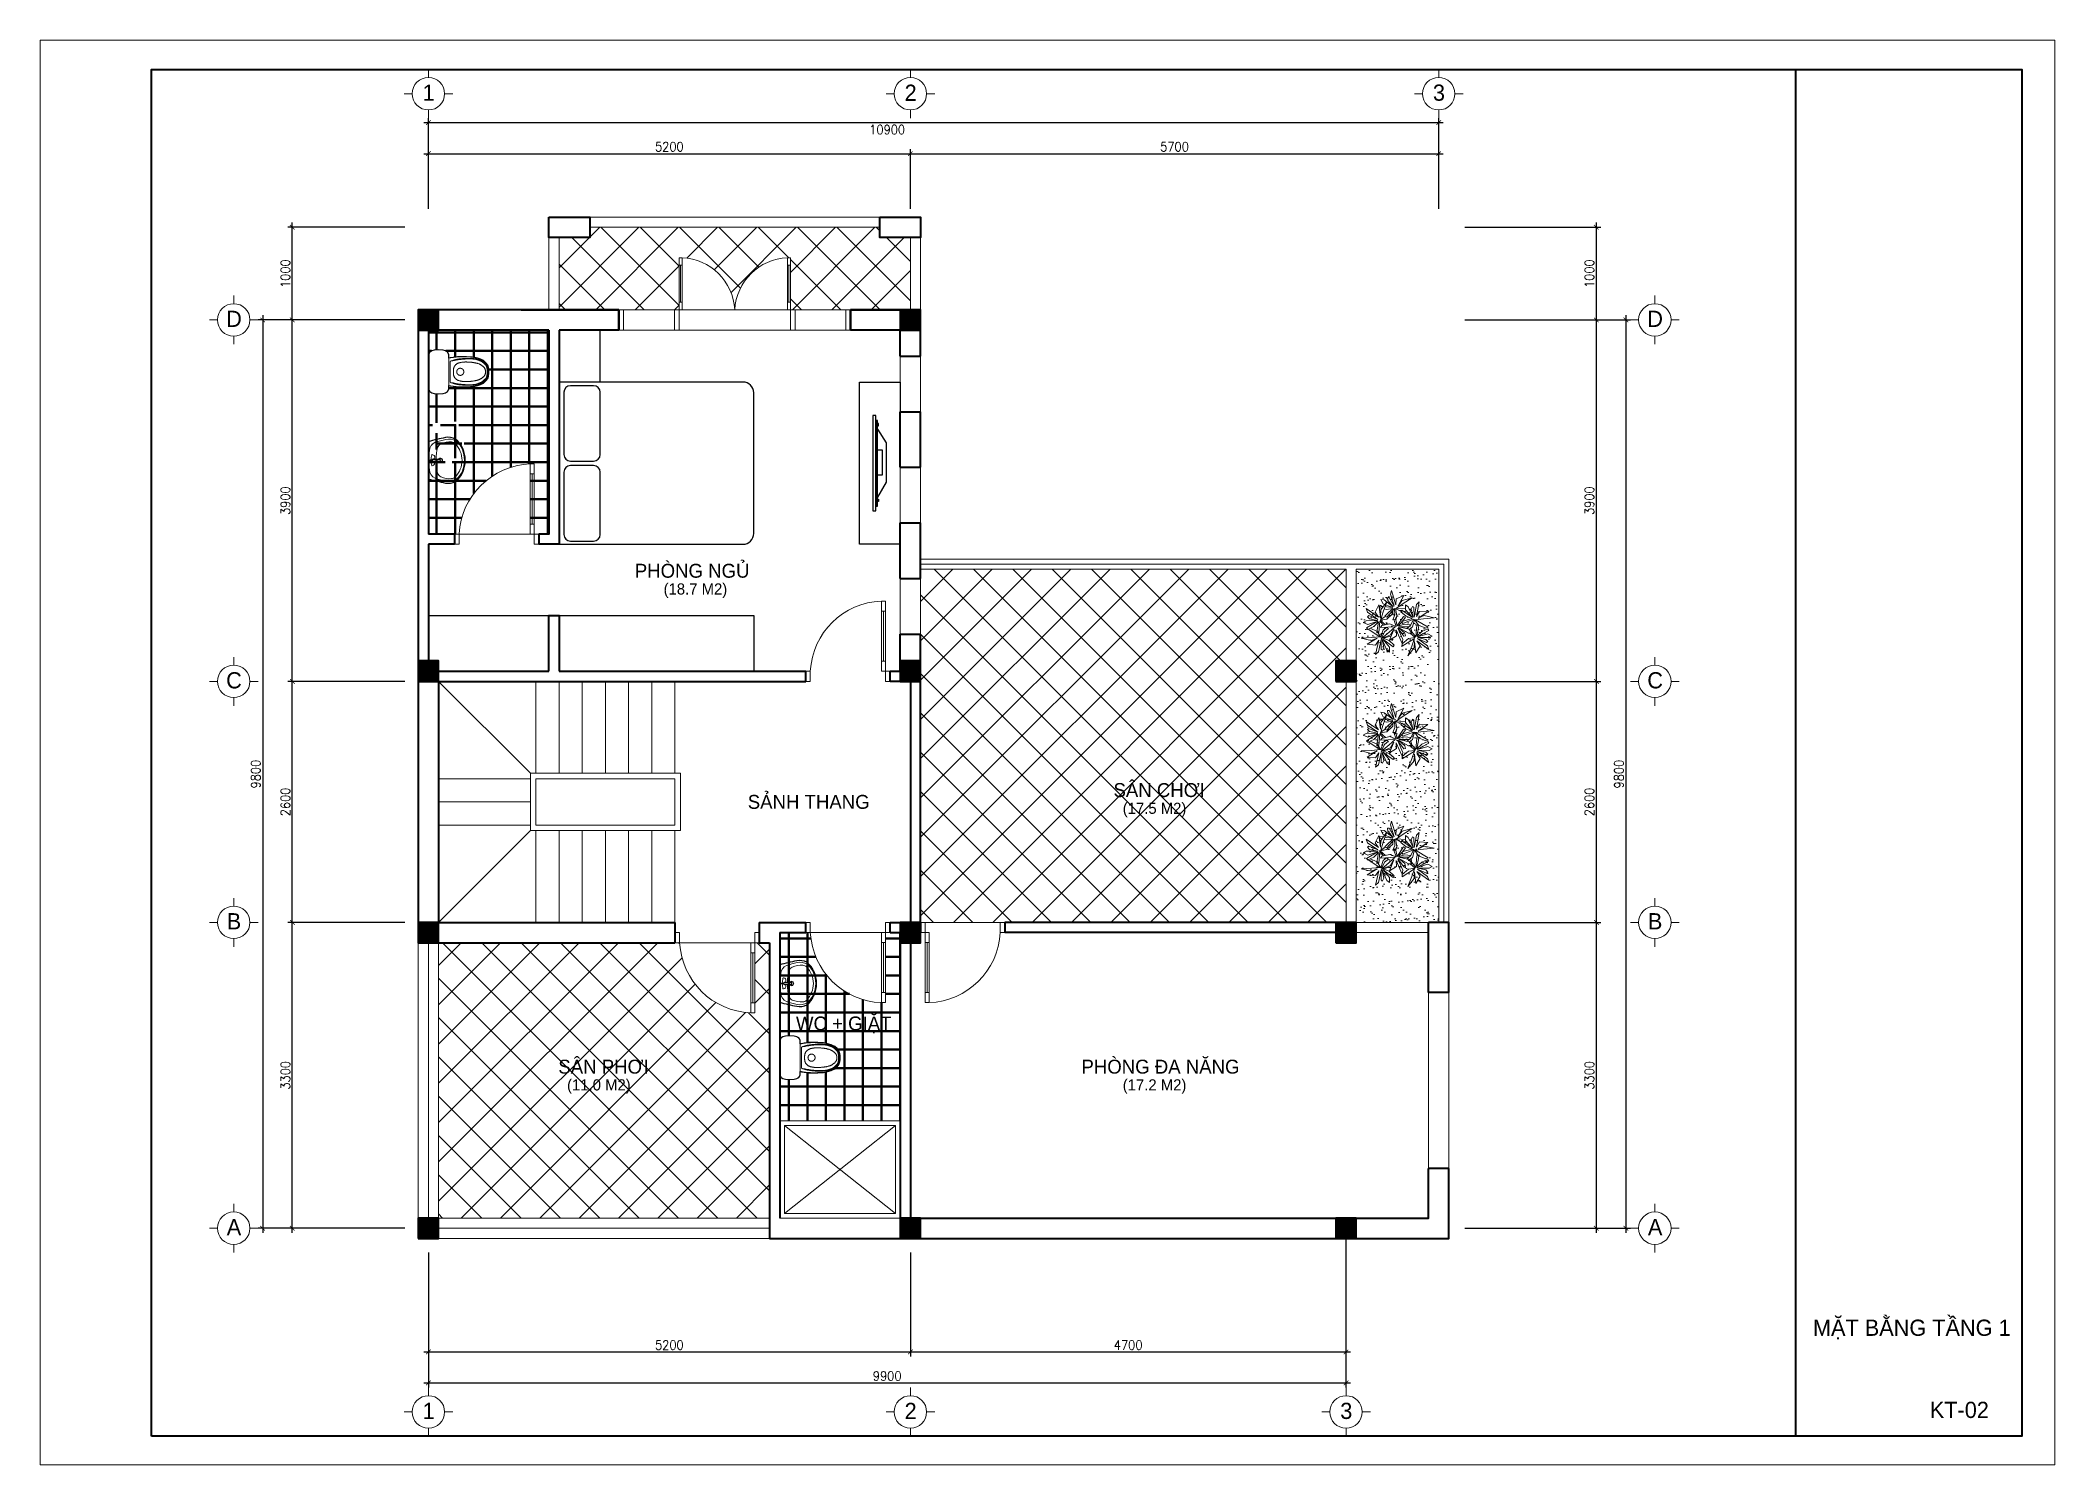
# Model space of a CAD drawing. Header units: millimetres. Extents: x -529782 to -142003, y -492574 to -273331.
# Drawn here: x -485133 to -463400, y -294879 to -279510 of the extents above; entities that cross this region are included whole.
import ezdxf
from ezdxf.enums import TextEntityAlignment as Align

# ---------------------------------------------------------------- set-up
doc = ezdxf.new("R2010")
doc.units = ezdxf.units.MM
doc.header["$LTSCALE"] = 500
doc.header["$MEASUREMENT"] = 0
doc.header["$PDMODE"] = 3
for name, pattern in [('CENTER', [2, 1.25, -0.25, 0.25, -0.25]), ('DASHED', [0.75, 0.5, -0.25]), ('HIDDEN', [0.375, 0.25, -0.125])]:
    doc.linetypes.add(name, pattern=pattern)
doc.layers.get('0').update_dxf_attribs({"linetype": 'CONTINUOUS', "lineweight": 13})
doc.layers.get('Defpoints').update_dxf_attribs({"color": 255, "linetype": 'CONTINUOUS', "lineweight": 13})
for name, color, linetype, lineweight in [('1.cat 30', 30, 'CONTINUOUS', 35), ('1.cot', 2, 'CONTINUOUS', 35), ('2.thay 145', 145, 'CONTINUOUS', 18), ('3.manh 08', 8, 'CONTINUOUS', 9), ('4.dim 08', 8, 'CONTINUOUS', 13), ('7.tim 67', 67, 'CENTER', 9), ('9.text \xad white', 7, 'CONTINUOUS', 15), ('CA.dim 08', 251, 'CONTINUOUS', 13), ('CA.noi that 15', 15, 'CONTINUOUS', 9), ('CA.thay 145', 145, 'CONTINUOUS', 18), ('garden1', 88, 'CONTINUOUS', 9), ('noithat', 15, 'CONTINUOUS', 9), ('RAT MANH', 250, 'CONTINUOUS', 40)]:
    doc.layers.add(name, color=color, linetype=linetype, lineweight=lineweight)
doc.layers.add('HIDE', color=8, linetype='HIDDEN')
doc.layers.add('NTHT', color=5, linetype='CONTINUOUS')
doc.styles.add('CA.JSC1', font='')
doc.styles.get("Standard").update_dxf_attribs({"font": 'txt.shx', "width": 0.9})
doc.styles.get('CA.JSC1').set_extended_font_data('.VnAvantH')
doc.dimstyles.new('CA 50', dxfattribs={"dimscale": 0, "dimtxt": 100, "dimasz": 50, "dimexe": 50, "dimexo": 0, "dimgap": 25, "dimtad": 1, "dimdec": 0, "dimzin": 0, "dimdsep": 46, "dimtxsty": 'Standard', "dimblk": 'ARCHTICK', "dimcen": 0.09, "dimdle": 50, "dimclrd": 256, "dimclre": 256, "dimclrt": 7, "dimadec": 0, "dimazin": 0, "dimtfac": 1, "dimtdec": 0, "dimtix": 1, "dimtmove": 2, "dimatfit": 3, "dimldrblk": 'DOT', "dimfxl": 1, "dimtolj": 1, "dimtzin": 0, "dimarcsym": 0})
pattern_1 = [(45, (-145523.6, 0), (-212.13203, 212.13203), []), (135, (-145523.6, 0), (-212.13203, -212.13203), [])]

msp = doc.modelspace()

# ---------------------------------------------------------------- texts
at = {"layer": '9.text \xad white', "style": 'CA.JSC1'}
for s, p in [('1', (-480942.9, -280075.2)), ('2', (-475742.9, -280075.2)), ('3', (-470042.9, -280075.2)), ('d', (-483043.6, -282515.8)), ('d', (-467710.6, -282515.8)), ('c', (-483043.6, -286415.8)), ('c', (-467710.6, -286415.8)), ('b', (-483043.6, -289015.8)), ('b', (-467710.6, -289015.8)), ('a', (-483043.6, -292315.8)), ('a', (-467710.6, -292315.8)), ('1', (-480942.9, -294298.1)), ('2', (-475742.9, -294298.1)), ('3', (-471042.9, -294298.1))]:
    msp.add_text(s, height=175, dxfattribs=at).set_placement(p, align=Align.MIDDLE)
for s, height, p in [('phßng ngñ', 150, (-478719.2, -285309)), ('(18.7 M2)', 120, (-478408.5, -285490.4)), ('s©n ch¬i', 150, (-473554.7, -287675.4)), ('s¶nh thang', 150, (-477500.5, -287802.6)), ('(17.5 M2)', 120, (-473454.8, -287856.7)), ('wc + giÆt', 150, (-476980.3, -290193.4)), ('s©n ph¬i', 150, (-479544.1, -290659.5)), ('phßng ®a n¨ng', 150, (-473900.1, -290659.5)), ('(11.0 M2)', 120, (-479450, -290840.9)), ('(17.2 M2)', 120, (-473454.8, -290840.9)), ('mÆt b»ng tÇng 1', 175, (-466007.9, -293488.7))]:
    msp.add_text(s, height=height, dxfattribs=at).set_placement(p)
msp.add_text('kt-02', height=175, dxfattribs=at).set_placement((-464428.5, -294375.1), align=Align.CENTER)

# ---------------------------------------------------------------- blocks, each defined once
blk = doc.blocks.new('A$C1A9D127A')
at = {"layer": 'noithat', "color": 135, "linetype": 'Continuous'}
for p, q in [((50, 110), (0, 110)), ((0, 110), (0, 0)), ((50, 0), (50, 110)), ((0, 0), (50, 0))]:
    blk.add_line(p, q, dxfattribs=at)
blk = doc.blocks.new('A$C2BDB356E')
at = {"layer": 'noithat', "color": 135, "linetype": 'Continuous'}
for p, q in [((0, 600), (0, 700)), ((0, 700), (40, 700)), ((40, 700), (40, 600)), ((40, 600), (0, 600)), ((0, 100), (0, 0)), ((40, 100), (0, 100)), ((40, 0), (40, 100)), ((0, 0), (40, 0))]:
    blk.add_line(p, q, dxfattribs=at)
at = {"layer": 'noithat', "color": 8, "linetype": 'Continuous'}
for p, q in [((0, 100), (0, 600)), ((20, 600), (20, 100)), ((40, 600), (40, 100))]:
    blk.add_line(p, q, dxfattribs=at)
at = {"layer": 'noithat', "color": 1, "linetype": 'Continuous'}
blk.add_arc((10, 740), 741, 272.3061, 356.8812, dxfattribs=at)
blk = doc.blocks.new('XB')
at = {"layer": 'CA.noi that 15'}
for points in [[(0, -245), (209, -245), (237, -227), (251, -206), (259, -175), (262, -122), (259, -70), (251, -39), (237, -18), (209, 0), (0, 0), (-209, 0), (-237, -18), (-251, -39), (-259, -70), (-262, -122), (-259, -175), (-251, -206), (-237, -227), (-209, -245)], [(-38, -703), (-42, -702), (-46, -702), (-50, -701), (-53, -700), (-56, -699), (-59, -698), (-62, -697), (-64, -696), (-67, -695), (-69, -694), (-71, -693), (-73, -692), (-75, -691), (-77, -689), (-79, -688), (-81, -686), (-83, -684), (-85, -682), (-88, -679), (-90, -677), (-93, -674), (-96, -671), (-98, -669), (-101, -666), (-103, -663), (-106, -661), (-108, -658), (-110, -655), (-112, -653), (-115, -650), (-117, -648), (-119, -645), (-120, -642), (-122, -639), (-124, -637), (-125, -634), (-127, -631), (-129, -627), (-130, -624), (-132, -620), (-133, -617), (-135, -613), (-136, -609), (-138, -605), (-139, -601), (-141, -596), (-142, -592), (-143, -588), (-145, -584), (-146, -579), (-147, -575), (-148, -571), (-149, -567), (-150, -562), (-150, -558), (-151, -553), (-152, -548), (-153, -543), (-153, -538), (-154, -533), (-154, -527), (-155, -521), (-155, -515), (-155, -509), (-155, -502), (-155, -495), (-155, -488), (-155, -481), (-155, -473), (-155, -465), (-154, -457), (-154, -449), (-153, -441), (-153, -432), (-152, -424), (-152, -416), (-151, -407), (-150, -399), (-149, -391), (-149, -384), (-148, -376), (-147, -369), (-146, -363), (-145, -356), (-144, -350), (-143, -345), (-142, -339), (-141, -334), (-140, -329), (-140, -324), (-139, -319), (-138, -314), (-137, -310), (-136, -306), (-135, -302), (-134, -298), (-134, -294), (-133, -291), (-133, -288), (-133, -285), (-132, -283), (-132, -281), (-132, -279), (-132, -277), (-132, -275), (-131, -274), (-131, -273), (-131, -272), (-131, -271), (-131, -270), (-130, -269), (-130, -269), (-130, -268), (-129, -268), (-129, -267), (-128, -266), (-128, -266), (-127, -265), (-126, -265), (-126, -264), (-125, -264), (-124, -263), (-124, -263), (-123, -262), (-122, -262), (-121, -262), (-120, -261), (-119, -261), (-118, -261), (-116, -261), (-114, -261), (-112, -260), (-109, -260), (-105, -260), (-99, -260), (-92, -260), (-84, -260), (-75, -260), (-64, -260), (-52, -260), (-40, -260), (-27, -260), (-14, -260), (0, -260), (14, -260), (27, -260), (40, -260), (52, -260), (64, -260), (75, -260), (84, -260), (92, -260), (99, -260), (105, -260), (109, -260), (112, -260), (114, -261), (116, -261), (118, -261), (119, -261), (120, -261), (121, -262), (122, -262), (123, -262), (124, -263), (124, -263), (125, -264), (126, -264), (126, -265), (127, -265), (128, -266), (128, -266), (129, -267), (129, -268), (130, -268), (130, -269), (130, -269), (131, -270), (131, -271), (131, -272), (131, -273), (131, -274), (132, -275), (132, -277), (132, -279), (132, -281), (132, -283), (133, -285), (133, -288), (133, -291), (134, -294), (134, -298), (135, -302), (136, -306), (137, -310), (138, -314), (139, -319), (140, -324), (140, -329), (141, -334), (142, -339), (143, -345), (144, -350), (145, -356), (146, -363), (147, -369), (148, -376), (149, -384), (149, -391), (150, -399), (151, -407), (152, -416), (152, -424), (153, -432), (153, -441), (154, -449), (154, -457), (155, -465), (155, -473), (155, -481), (155, -488), (155, -495), (155, -502), (155, -509), (155, -515), (155, -521), (154, -527), (154, -533), (153, -538), (153, -543), (152, -548), (151, -553), (150, -558), (150, -562), (149, -567), (148, -571), (147, -575), (146, -579), (145, -584), (143, -588), (142, -592), (141, -596), (139, -601), (138, -605), (136, -609), (135, -613), (133, -617), (132, -620), (130, -624), (129, -627), (127, -631), (125, -634), (124, -637), (122, -639), (120, -642), (119, -645), (117, -648), (115, -650), (112, -653), (110, -655), (108, -658), (106, -661), (103, -663), (101, -666), (98, -669), (96, -671), (93, -674), (90, -677), (88, -679), (85, -682), (83, -684), (81, -686), (79, -688), (77, -689), (75, -691), (73, -692), (71, -693), (69, -694), (67, -695), (64, -696), (62, -697), (59, -698), (56, -699), (53, -700), (50, -701), (46, -702), (42, -702), (38, -703), (34, -704), (29, -704), (25, -705), (20, -705), (15, -706), (10, -706), (5, -706), (0, -706), (-5, -706), (-10, -706), (-15, -706), (-20, -705), (-25, -705), (-29, -704), (-34, -704)]]:
    blk.add_lwpolyline(points, close=True, dxfattribs=at)
for points in [[(-165, -245), (-166, -251), (-167, -257), (-168, -263), (-169, -269), (-170, -276), (-171, -282), (-172, -289), (-173, -295), (-174, -302), (-175, -309), (-176, -316), (-176, -323), (-177, -331), (-178, -339), (-178, -348), (-179, -358), (-179, -369), (-180, -380), (-180, -392), (-180, -404), (-180, -416), (-180, -428), (-180, -440), (-179, -451), (-179, -462), (-179, -472), (-179, -481), (-178, -490), (-178, -498), (-177, -506), (-177, -513), (-177, -519), (-176, -525), (-175, -531), (-175, -536), (-174, -541), (-173, -545), (-173, -549), (-172, -554), (-171, -558), (-170, -562), (-169, -566), (-168, -570), (-167, -574), (-166, -578), (-165, -582), (-164, -586), (-163, -590), (-162, -594), (-160, -598), (-159, -603), (-157, -607), (-156, -611), (-154, -616), (-152, -620), (-151, -624), (-149, -629), (-147, -633), (-145, -638), (-143, -642), (-141, -647), (-138, -651), (-136, -655), (-133, -659), (-131, -663), (-128, -667), (-125, -671), (-121, -674), (-118, -678), (-115, -681), (-112, -684), (-108, -687), (-105, -690), (-102, -693), (-98, -696), (-95, -699), (-91, -702), (-88, -704), (-84, -706), (-81, -708), (-78, -710), (-74, -711), (-71, -713), (-67, -714), (-63, -715), (-60, -716), (-56, -717), (-53, -718), (-49, -719), (-45, -720), (-41, -721), (-38, -722), (-34, -722), (-30, -723), (-27, -723), (-23, -724), (-20, -724), (-17, -725), (-14, -725), (-11, -725), (-8, -725), (-5, -725), (-3, -725), (0, -725), (3, -725), (5, -725), (8, -725), (11, -725), (14, -725), (17, -725), (20, -724), (23, -724), (27, -723), (30, -723), (34, -722), (38, -722), (41, -721), (45, -720), (49, -719), (53, -718), (56, -717), (60, -716), (63, -715), (67, -714), (71, -713), (74, -711), (78, -710), (81, -708), (84, -706), (88, -704), (91, -702), (95, -699), (98, -696), (102, -693), (105, -690), (108, -687), (112, -684), (115, -681), (118, -678), (121, -674), (125, -671), (128, -667), (131, -663), (133, -659), (136, -655), (138, -651), (141, -647), (143, -642), (145, -638), (147, -633), (149, -629), (151, -624), (152, -620), (154, -616), (156, -611), (157, -607), (159, -603), (160, -598), (162, -594), (163, -590), (164, -586), (165, -582), (166, -578), (167, -574), (168, -570), (169, -566), (170, -562), (171, -558), (172, -554), (173, -549), (173, -545), (174, -541), (175, -536), (175, -531), (176, -525), (177, -519), (177, -513), (177, -506), (178, -498), (178, -490), (179, -481), (179, -472), (179, -462), (179, -451), (180, -440), (180, -428), (180, -416), (180, -404), (180, -392), (180, -380), (179, -369), (179, -358), (178, -348), (178, -339), (177, -331), (176, -323), (176, -316), (175, -309), (174, -302), (173, -295), (172, -289), (171, -282), (170, -276), (169, -269), (168, -263), (167, -257), (166, -251), (165, -245)], [(-132, -274), (-133, -281), (-135, -288), (-137, -295), (-139, -301), (-140, -307), (-142, -312), (-144, -318), (-145, -323), (-146, -329), (-148, -334), (-149, -339), (-150, -345), (-151, -350), (-152, -356), (-153, -363), (-154, -369), (-155, -376), (-156, -384), (-157, -392), (-157, -399), (-158, -407), (-159, -415), (-159, -423), (-160, -430), (-160, -437), (-161, -444), (-161, -450), (-161, -456), (-161, -462), (-161, -468), (-161, -474), (-161, -479), (-161, -485), (-161, -491), (-161, -497), (-161, -503), (-160, -508), (-160, -514), (-160, -520), (-160, -526), (-159, -532), (-159, -537), (-158, -543), (-157, -549), (-157, -554), (-156, -560), (-155, -565), (-154, -571), (-153, -576), (-152, -581), (-150, -586), (-149, -591), (-148, -596), (-146, -600), (-145, -605), (-144, -609), (-142, -612), (-141, -616), (-139, -620), (-138, -623), (-137, -626), (-135, -629), (-134, -632), (-132, -635), (-131, -637), (-130, -640), (-128, -643), (-127, -645), (-125, -648), (-124, -650), (-122, -652), (-120, -655), (-119, -657), (-117, -659), (-115, -661), (-113, -664), (-111, -666), (-108, -668), (-106, -670), (-104, -673), (-102, -675), (-99, -677), (-97, -680), (-95, -682), (-92, -684), (-90, -686), (-88, -688), (-85, -690), (-83, -692), (-81, -694), (-79, -695), (-77, -696), (-75, -698), (-74, -699), (-72, -700), (-70, -701), (-68, -702), (-66, -703), (-64, -703), (-63, -704), (-61, -705), (-58, -705), (-56, -706), (-54, -706), (-51, -707), (-49, -708), (-46, -708), (-43, -709), (-39, -709), (-36, -710), (-33, -710), (-29, -711), (-26, -711), (-22, -712), (-19, -712), (-15, -712), (-11, -712), (-7, -712), (-4, -713), (0, -713), (4, -713), (7, -712), (11, -712), (15, -712), (19, -712), (22, -712), (26, -711), (29, -711), (33, -710), (36, -710), (39, -709), (43, -709), (46, -708), (49, -708), (51, -707), (54, -706), (56, -706), (58, -705), (61, -705), (63, -704), (64, -703), (66, -703), (68, -702), (70, -701), (72, -700), (73, -699), (75, -698), (77, -696), (79, -695), (81, -694), (83, -692), (85, -690), (88, -688), (90, -686), (92, -684), (95, -682), (97, -680), (99, -677), (102, -675), (104, -673), (106, -670), (108, -668), (111, -666), (113, -664), (115, -661), (117, -659), (119, -657), (120, -655), (122, -652), (124, -650), (125, -648), (127, -645), (128, -643), (130, -640), (131, -637), (132, -635), (134, -632), (135, -629), (137, -626), (138, -623), (139, -620), (141, -616), (142, -612), (144, -609), (145, -605), (146, -600), (148, -596), (149, -591), (150, -586), (152, -581), (153, -576), (154, -571), (155, -565), (156, -560), (157, -554), (157, -549), (158, -543), (159, -537), (159, -532), (160, -526), (160, -520), (160, -514), (160, -508), (161, -503), (161, -497), (161, -491), (161, -485), (161, -479), (161, -474), (161, -468), (161, -462), (161, -456), (161, -450), (161, -444), (160, -437), (160, -430), (159, -423), (159, -415), (158, -407), (157, -399), (157, -392), (156, -384), (155, -376), (154, -369), (153, -363), (152, -356), (151, -350), (150, -345), (149, -339), (148, -334), (146, -329), (145, -323), (144, -318), (142, -312), (140, -307), (139, -301), (137, -295), (135, -288), (133, -281), (132, -274)]]:
    blk.add_lwpolyline(points, dxfattribs=at)
at = {"layer": 'CA.noi that 15', "linetype": 'DASHED'}
blk.add_lwpolyline([(-19, -683), (-21, -683), (-24, -682), (-26, -682), (-29, -681), (-31, -680), (-33, -679), (-36, -678), (-38, -677), (-41, -676), (-43, -674), (-46, -672), (-48, -671), (-51, -669), (-53, -666), (-56, -664), (-58, -661), (-61, -659), (-64, -656), (-66, -652), (-69, -649), (-71, -646), (-74, -642), (-76, -639), (-79, -635), (-81, -631), (-84, -627), (-86, -623), (-88, -619), (-90, -615), (-92, -611), (-94, -607), (-96, -603), (-98, -598), (-99, -594), (-101, -589), (-102, -584), (-103, -579), (-104, -574), (-105, -569), (-106, -564), (-108, -559), (-108, -554), (-109, -548), (-110, -543), (-111, -537), (-112, -531), (-113, -526), (-114, -519), (-114, -513), (-115, -507), (-115, -500), (-116, -494), (-116, -487), (-117, -481), (-117, -474), (-117, -468), (-117, -462), (-118, -456), (-118, -451), (-118, -445), (-118, -440), (-117, -435), (-117, -430), (-117, -424), (-116, -419), (-116, -414), (-115, -409), (-115, -404), (-114, -399), (-113, -394), (-112, -389), (-111, -384), (-110, -380), (-109, -375), (-108, -371), (-106, -366), (-105, -362), (-103, -358), (-102, -354), (-100, -350), (-98, -346), (-96, -342), (-93, -339), (-91, -336), (-89, -332), (-86, -329), (-84, -326), (-81, -324), (-79, -321), (-76, -319), (-74, -317), (-71, -315), (-68, -313), (-65, -311), (-62, -310), (-59, -308), (-56, -307), (-52, -306), (-49, -304), (-45, -303), (-41, -302), (-38, -302), (-34, -301), (-30, -300), (-26, -300), (-22, -299), (-19, -299), (-15, -299), (-11, -299), (-7, -299), (-4, -299), (0, -299), (4, -299), (7, -299), (11, -299), (15, -299), (19, -299), (22, -299), (26, -300), (30, -300), (34, -301), (38, -302), (41, -302), (45, -303), (49, -304), (52, -306), (56, -307), (59, -308), (62, -310), (65, -311), (68, -313), (71, -315), (73, -317), (76, -319), (79, -321), (81, -324), (84, -326), (86, -329), (89, -332), (91, -336), (93, -339), (96, -342), (98, -346), (100, -350), (102, -354), (103, -358), (105, -362), (106, -366), (108, -371), (109, -375), (110, -380), (111, -384), (112, -389), (113, -394), (114, -399), (115, -404), (115, -409), (116, -414), (116, -419), (117, -424), (117, -430), (117, -435), (118, -440), (118, -445), (118, -451), (118, -456), (117, -462), (117, -468), (117, -474), (117, -481), (116, -487), (116, -494), (115, -500), (115, -507), (114, -513), (114, -519), (113, -526), (112, -531), (111, -537), (110, -543), (109, -548), (108, -554), (108, -559), (106, -564), (105, -569), (104, -574), (103, -579), (102, -584), (101, -589), (99, -594), (98, -598), (96, -603), (94, -607), (92, -611), (90, -615), (88, -619), (86, -623), (84, -627), (81, -631), (79, -635), (76, -639), (74, -642), (71, -646), (69, -649), (66, -652), (64, -656), (61, -659), (58, -661), (56, -664), (53, -666), (51, -669), (48, -671), (46, -672), (43, -674), (41, -676), (38, -677), (36, -678), (33, -679), (31, -680), (29, -681), (26, -682), (24, -682), (21, -683), (19, -683), (17, -684), (14, -684), (12, -685), (9, -685), (7, -685), (5, -686), (2, -686), (0, -686), (-2, -686), (-5, -686), (-7, -685), (-9, -685), (-12, -685), (-14, -684), (-17, -684)], close=True, dxfattribs=at)
blk.add_lwpolyline([(0, -424, 1), (0, -339, 1)], format="xyb", close=True, dxfattribs=at)
blk = doc.blocks.new('_ArchTick')
at = {"color": 1, "linetype": 'ByBlock', "const_width": 0.15}
blk.add_lwpolyline([(-0.5, -0.5), (0.5, 0.5)], dxfattribs=at)
blk = doc.blocks.new('*D2020')
at = {"layer": '7.tim 67', "linetype": 'Continuous', "lineweight": -2, "transparency": 16777216}
for p, q in [((-480946, -292590), (-480946, -293713)), ((-475746, -292590), (-475746, -293713)), ((-480996, -293663), (-475696, -293663))]:
    blk.add_line(p, q, dxfattribs=at)
at = {"layer": 'Defpoints', "color": 0, "linetype": 'Continuous', "transparency": 16777216}
for p in [(-480946, -292590), (-475746, -292590), (-475746, -293663)]:
    blk.add_point(p, dxfattribs=at)
at = {"layer": '7.tim 67', "linetype": 'Continuous', "lineweight": -2, "transparency": 16777216, "xscale": 50, "yscale": 50, "zscale": 50, "rotation": 180}
blk.add_blockref('_ArchTick', (-480946, -293663), dxfattribs=at)
at = {"layer": '7.tim 67', "linetype": 'Continuous', "lineweight": -2, "transparency": 16777216, "xscale": 50, "yscale": 50, "zscale": 50}
blk.add_blockref('_ArchTick', (-475746, -293663), dxfattribs=at)
at = {"layer": '7.tim 67', "color": 7, "linetype": 'Continuous', "transparency": 16777216, "insert": (-478346, -293588), "char_height": 100, "attachment_point": 5}
blk.add_mtext('\\A1;5200', dxfattribs=at)
blk = doc.blocks.new('_DOT')
at = {"color": 1, "linetype": 'ByBlock'}
blk.add_line((-0.5, 0), (-1, 0), dxfattribs=at)
at = {"color": 1, "linetype": 'ByBlock', "const_width": 0.5}
blk.add_lwpolyline([(-0.25, 0, 1), (0.25, 0, 1)], format="xyb", close=True, dxfattribs=at)
blk = doc.blocks.new('*D2021')
at = {"layer": '7.tim 67', "linetype": 'Continuous', "lineweight": -2, "transparency": 16777216}
for p, q in [((-471046, -292438), (-471046, -293713)), ((-475746, -292590), (-475746, -293713)), ((-475796, -293663), (-470996, -293663))]:
    blk.add_line(p, q, dxfattribs=at)
at = {"layer": 'Defpoints', "color": 0, "linetype": 'Continuous', "transparency": 16777216}
for p in [(-471046, -292438), (-475746, -292590), (-471046, -293663)]:
    blk.add_point(p, dxfattribs=at)
at = {"layer": '7.tim 67', "linetype": 'Continuous', "lineweight": -2, "transparency": 16777216, "xscale": 50, "yscale": 50, "zscale": 50, "rotation": 180}
blk.add_blockref('_ArchTick', (-475746, -293663), dxfattribs=at)
at = {"layer": '7.tim 67', "linetype": 'Continuous', "lineweight": -2, "transparency": 16777216, "xscale": 50, "yscale": 50, "zscale": 50}
blk.add_blockref('_ArchTick', (-471046, -293663), dxfattribs=at)
at = {"layer": '7.tim 67', "color": 7, "linetype": 'Continuous', "transparency": 16777216, "insert": (-473396, -293588), "char_height": 100, "attachment_point": 5}
blk.add_mtext('\\A1;4700', dxfattribs=at)
blk = doc.blocks.new('*D2022')
at = {"layer": '7.tim 67', "linetype": 'Continuous', "lineweight": -2, "transparency": 16777216}
for p, q in [((-481200, -289028), (-482464, -289028)), ((-482414, -292378), (-482414, -288978)), ((-481200, -292328), (-482464, -292328))]:
    blk.add_line(p, q, dxfattribs=at)
at = {"layer": 'Defpoints', "color": 0, "linetype": 'Continuous', "transparency": 16777216}
for p in [(-482414, -289028), (-481200, -289028), (-481200, -292328)]:
    blk.add_point(p, dxfattribs=at)
at = {"layer": '7.tim 67', "linetype": 'Continuous', "lineweight": -2, "transparency": 16777216, "xscale": 50, "yscale": 50, "zscale": 50}
for p, rotation in [((-482414, -289028), 90), ((-482414, -292328), 270)]:
    blk.add_blockref('_ArchTick', p, dxfattribs=dict(at, rotation=rotation))
at = {"layer": '7.tim 67', "color": 7, "linetype": 'Continuous', "transparency": 16777216, "insert": (-482489, -290678), "char_height": 100, "attachment_point": 5, "rotation": 90}
blk.add_mtext('\\A1;3300', dxfattribs=at)
blk = doc.blocks.new('*D2023')
at = {"layer": '7.tim 67', "linetype": 'Continuous', "lineweight": -2, "transparency": 16777216}
for p, q in [((-481200, -286428), (-482464, -286428)), ((-482414, -289078), (-482414, -286378)), ((-481200, -289028), (-482464, -289028))]:
    blk.add_line(p, q, dxfattribs=at)
at = {"layer": 'Defpoints', "color": 0, "linetype": 'Continuous', "transparency": 16777216}
for p in [(-482414, -286428), (-481200, -286428), (-481200, -289028)]:
    blk.add_point(p, dxfattribs=at)
at = {"layer": '7.tim 67', "linetype": 'Continuous', "lineweight": -2, "transparency": 16777216, "xscale": 50, "yscale": 50, "zscale": 50}
for p, rotation in [((-482414, -286428), 90), ((-482414, -289028), 270)]:
    blk.add_blockref('_ArchTick', p, dxfattribs=dict(at, rotation=rotation))
at = {"layer": '7.tim 67', "color": 7, "linetype": 'Continuous', "transparency": 16777216, "insert": (-482489, -287728), "char_height": 100, "attachment_point": 5, "rotation": 90}
blk.add_mtext('\\A1;2600', dxfattribs=at)
blk = doc.blocks.new('*D2024')
at = {"layer": '7.tim 67', "linetype": 'Continuous', "lineweight": -2, "transparency": 16777216}
for p, q in [((-481200, -282528), (-482464, -282528)), ((-482414, -286478), (-482414, -282478)), ((-481200, -286428), (-482464, -286428))]:
    blk.add_line(p, q, dxfattribs=at)
at = {"layer": 'Defpoints', "color": 0, "linetype": 'Continuous', "transparency": 16777216}
for p in [(-482414, -282528), (-481200, -282528), (-481200, -286428)]:
    blk.add_point(p, dxfattribs=at)
at = {"layer": '7.tim 67', "linetype": 'Continuous', "lineweight": -2, "transparency": 16777216, "xscale": 50, "yscale": 50, "zscale": 50}
for p, rotation in [((-482414, -282528), 90), ((-482414, -286428), 270)]:
    blk.add_blockref('_ArchTick', p, dxfattribs=dict(at, rotation=rotation))
at = {"layer": '7.tim 67', "color": 7, "linetype": 'Continuous', "transparency": 16777216, "insert": (-482489, -284478), "char_height": 100, "attachment_point": 5, "rotation": 90}
blk.add_mtext('\\A1;3900', dxfattribs=at)
blk = doc.blocks.new('*D2025')
at = {"layer": '7.tim 67', "linetype": 'Continuous', "lineweight": -2, "transparency": 16777216}
for p, q in [((-481200, -281528), (-482464, -281528)), ((-482414, -282578), (-482414, -281478)), ((-481200, -282528), (-482464, -282528))]:
    blk.add_line(p, q, dxfattribs=at)
at = {"layer": 'Defpoints', "color": 0, "linetype": 'Continuous', "transparency": 16777216}
for p in [(-482414, -281528), (-481200, -281528), (-481200, -282528)]:
    blk.add_point(p, dxfattribs=at)
at = {"layer": '7.tim 67', "linetype": 'Continuous', "lineweight": -2, "transparency": 16777216, "xscale": 50, "yscale": 50, "zscale": 50}
for p, rotation in [((-482414, -281528), 90), ((-482414, -282528), 270)]:
    blk.add_blockref('_ArchTick', p, dxfattribs=dict(at, rotation=rotation))
at = {"layer": '7.tim 67', "color": 7, "linetype": 'Continuous', "transparency": 16777216, "insert": (-482489, -282028), "char_height": 100, "attachment_point": 5, "rotation": 90}
blk.add_mtext('\\A1;1000', dxfattribs=at)
blk = doc.blocks.new('*D2026')
at = {"layer": 'CA.dim 08', "lineweight": -2, "transparency": 16777216}
for p, q in [((-481832, -282528), (-482784, -282528)), ((-482734, -282478), (-482734, -292378)), ((-481832, -292328), (-482784, -292328))]:
    blk.add_line(p, q, dxfattribs=at)
at = {"layer": 'Defpoints', "color": 0, "transparency": 16777216}
for p in [(-481832, -282528), (-482734, -292328), (-481832, -292328)]:
    blk.add_point(p, dxfattribs=at)
at = {"layer": 'CA.dim 08', "lineweight": -2, "transparency": 16777216, "xscale": 50, "yscale": 50, "zscale": 50}
for p, rotation in [((-482734, -282528), 90), ((-482734, -292328), 270)]:
    blk.add_blockref('_ArchTick', p, dxfattribs=dict(at, rotation=rotation))
at = {"layer": 'CA.dim 08', "color": 7, "transparency": 16777216, "insert": (-482809, -287428), "char_height": 100, "attachment_point": 5, "rotation": 90}
blk.add_mtext('\\A1;9800', dxfattribs=at)
blk = doc.blocks.new('*D2027')
at = {"layer": 'CA.dim 08', "lineweight": -2, "transparency": 16777216}
for p, q in [((-471046, -292438), (-471046, -294047)), ((-480946, -292590), (-480946, -294047)), ((-480996, -293997), (-470996, -293997))]:
    blk.add_line(p, q, dxfattribs=at)
at = {"layer": 'Defpoints', "color": 0, "transparency": 16777216}
for p in [(-471046, -292438), (-480946, -292590), (-471046, -293997)]:
    blk.add_point(p, dxfattribs=at)
at = {"layer": 'CA.dim 08', "lineweight": -2, "transparency": 16777216, "xscale": 50, "yscale": 50, "zscale": 50, "rotation": 180}
blk.add_blockref('_ArchTick', (-480946, -293997), dxfattribs=at)
at = {"layer": 'CA.dim 08', "lineweight": -2, "transparency": 16777216, "xscale": 50, "yscale": 50, "zscale": 50}
blk.add_blockref('_ArchTick', (-471046, -293997), dxfattribs=at)
at = {"layer": 'CA.dim 08', "color": 7, "transparency": 16777216, "insert": (-475996, -293922), "char_height": 100, "attachment_point": 5}
blk.add_mtext('\\A1;9900', dxfattribs=at)
blk = doc.blocks.new('A$C41BA5761')
at = {"layer": '2.thay 145'}
blk.add_lwpolyline([(840, 525, -3898660.642288), (840, 525, 0.000001), (840, 525, 0.000001)], format="xyb", dxfattribs=at)
at = {"layer": '3.manh 08'}
for p, q in [((525, 1050), (525, 875)), ((175, 525), (0, 525)), ((875, 525), (1050, 525)), ((525, 0), (525, 175))]:
    blk.add_line(p, q, dxfattribs=at)
blk.add_arc((525, 525), 350, 360, 359.9999, dxfattribs=at)
blk = doc.blocks.new('*D2028')
at = {"layer": '7.tim 67', "linetype": 'Continuous', "lineweight": -2, "transparency": 16777216}
for p, q in [((-469764, -289028), (-468295, -289028)), ((-468345, -292378), (-468345, -288978)), ((-469764, -292328), (-468295, -292328))]:
    blk.add_line(p, q, dxfattribs=at)
at = {"layer": 'Defpoints', "color": 0, "linetype": 'Continuous', "transparency": 16777216}
for p in [(-469764, -289028), (-468345, -289028), (-469764, -292328)]:
    blk.add_point(p, dxfattribs=at)
at = {"layer": '7.tim 67', "linetype": 'Continuous', "lineweight": -2, "transparency": 16777216, "xscale": 50, "yscale": 50, "zscale": 50}
for p, rotation in [((-468345, -289028), 90), ((-468345, -292328), 270)]:
    blk.add_blockref('_ArchTick', p, dxfattribs=dict(at, rotation=rotation))
at = {"layer": '7.tim 67', "color": 7, "linetype": 'Continuous', "transparency": 16777216, "insert": (-468420, -290678), "char_height": 100, "attachment_point": 5, "rotation": 90}
blk.add_mtext('\\A1;3300', dxfattribs=at)
blk = doc.blocks.new('*D2029')
at = {"layer": '7.tim 67', "linetype": 'Continuous', "lineweight": -2, "transparency": 16777216}
for p, q in [((-469764, -286428), (-468295, -286428)), ((-468345, -289078), (-468345, -286378)), ((-469764, -289028), (-468295, -289028))]:
    blk.add_line(p, q, dxfattribs=at)
at = {"layer": 'Defpoints', "color": 0, "linetype": 'Continuous', "transparency": 16777216}
for p in [(-469764, -286428), (-468345, -286428), (-469764, -289028)]:
    blk.add_point(p, dxfattribs=at)
at = {"layer": '7.tim 67', "linetype": 'Continuous', "lineweight": -2, "transparency": 16777216, "xscale": 50, "yscale": 50, "zscale": 50}
for p, rotation in [((-468345, -286428), 90), ((-468345, -289028), 270)]:
    blk.add_blockref('_ArchTick', p, dxfattribs=dict(at, rotation=rotation))
at = {"layer": '7.tim 67', "color": 7, "linetype": 'Continuous', "transparency": 16777216, "insert": (-468420, -287728), "char_height": 100, "attachment_point": 5, "rotation": 90}
blk.add_mtext('\\A1;2600', dxfattribs=at)
blk = doc.blocks.new('*D2030')
at = {"layer": '7.tim 67', "linetype": 'Continuous', "lineweight": -2, "transparency": 16777216}
for p, q in [((-469764, -282528), (-468295, -282528)), ((-468345, -286478), (-468345, -282478)), ((-469764, -286428), (-468295, -286428))]:
    blk.add_line(p, q, dxfattribs=at)
at = {"layer": 'Defpoints', "color": 0, "linetype": 'Continuous', "transparency": 16777216}
for p in [(-469764, -282528), (-468345, -282528), (-469764, -286428)]:
    blk.add_point(p, dxfattribs=at)
at = {"layer": '7.tim 67', "linetype": 'Continuous', "lineweight": -2, "transparency": 16777216, "xscale": 50, "yscale": 50, "zscale": 50}
for p, rotation in [((-468345, -282528), 90), ((-468345, -286428), 270)]:
    blk.add_blockref('_ArchTick', p, dxfattribs=dict(at, rotation=rotation))
at = {"layer": '7.tim 67', "color": 7, "linetype": 'Continuous', "transparency": 16777216, "insert": (-468420, -284478), "char_height": 100, "attachment_point": 5, "rotation": 90}
blk.add_mtext('\\A1;3900', dxfattribs=at)
blk = doc.blocks.new('*D2031')
at = {"layer": '7.tim 67', "linetype": 'Continuous', "lineweight": -2, "transparency": 16777216}
for p, q in [((-469764, -281528), (-468295, -281528)), ((-468345, -282578), (-468345, -281478)), ((-469764, -282528), (-468295, -282528))]:
    blk.add_line(p, q, dxfattribs=at)
at = {"layer": 'Defpoints', "color": 0, "linetype": 'Continuous', "transparency": 16777216}
for p in [(-469764, -281528), (-468345, -281528), (-469764, -282528)]:
    blk.add_point(p, dxfattribs=at)
at = {"layer": '7.tim 67', "linetype": 'Continuous', "lineweight": -2, "transparency": 16777216, "xscale": 50, "yscale": 50, "zscale": 50}
for p, rotation in [((-468345, -281528), 90), ((-468345, -282528), 270)]:
    blk.add_blockref('_ArchTick', p, dxfattribs=dict(at, rotation=rotation))
at = {"layer": '7.tim 67', "color": 7, "linetype": 'Continuous', "transparency": 16777216, "insert": (-468420, -282028), "char_height": 100, "attachment_point": 5, "rotation": 90}
blk.add_mtext('\\A1;1000', dxfattribs=at)
blk = doc.blocks.new('*D2032')
at = {"layer": 'CA.dim 08', "lineweight": -2, "transparency": 16777216}
for p, q in [((-469764, -282528), (-467976, -282528)), ((-468026, -282478), (-468026, -292378)), ((-469764, -292328), (-467976, -292328))]:
    blk.add_line(p, q, dxfattribs=at)
at = {"layer": 'Defpoints', "color": 0, "transparency": 16777216}
for p in [(-469764, -282528), (-469764, -292328), (-468026, -292328)]:
    blk.add_point(p, dxfattribs=at)
at = {"layer": 'CA.dim 08', "lineweight": -2, "transparency": 16777216, "xscale": 50, "yscale": 50, "zscale": 50}
for p, rotation in [((-468026, -282528), 90), ((-468026, -292328), 270)]:
    blk.add_blockref('_ArchTick', p, dxfattribs=dict(at, rotation=rotation))
at = {"layer": 'CA.dim 08', "color": 7, "transparency": 16777216, "insert": (-468101, -287428), "char_height": 100, "attachment_point": 5, "rotation": 90}
blk.add_mtext('\\A1;9800', dxfattribs=at)
blk = doc.blocks.new('*D2033')
at = {"layer": '7.tim 67', "linetype": 'Continuous', "lineweight": -2, "transparency": 16777216}
for p, q in [((-480996, -280734), (-475696, -280734)), ((-480946, -281329), (-480946, -280684)), ((-475746, -281329), (-475746, -280684))]:
    blk.add_line(p, q, dxfattribs=at)
at = {"layer": 'Defpoints', "color": 0, "linetype": 'Continuous', "transparency": 16777216}
for p in [(-475746, -280734), (-480946, -281329), (-475746, -281329)]:
    blk.add_point(p, dxfattribs=at)
at = {"layer": '7.tim 67', "linetype": 'Continuous', "lineweight": -2, "transparency": 16777216, "xscale": 50, "yscale": 50, "zscale": 50, "rotation": 180}
blk.add_blockref('_ArchTick', (-480946, -280734), dxfattribs=at)
at = {"layer": '7.tim 67', "linetype": 'Continuous', "lineweight": -2, "transparency": 16777216, "xscale": 50, "yscale": 50, "zscale": 50}
blk.add_blockref('_ArchTick', (-475746, -280734), dxfattribs=at)
at = {"layer": '7.tim 67', "color": 7, "linetype": 'Continuous', "transparency": 16777216, "insert": (-478346, -280659), "char_height": 100, "attachment_point": 5}
blk.add_mtext('\\A1;5200', dxfattribs=at)
blk = doc.blocks.new('*D2034')
at = {"layer": '7.tim 67', "linetype": 'Continuous', "lineweight": -2, "transparency": 16777216}
for p, q in [((-475796, -280734), (-469996, -280734)), ((-475746, -281329), (-475746, -280684)), ((-470046, -281329), (-470046, -280684))]:
    blk.add_line(p, q, dxfattribs=at)
at = {"layer": 'Defpoints', "color": 0, "linetype": 'Continuous', "transparency": 16777216}
for p in [(-470046, -280734), (-475746, -281329), (-470046, -281329)]:
    blk.add_point(p, dxfattribs=at)
at = {"layer": '7.tim 67', "linetype": 'Continuous', "lineweight": -2, "transparency": 16777216, "xscale": 50, "yscale": 50, "zscale": 50, "rotation": 180}
blk.add_blockref('_ArchTick', (-475746, -280734), dxfattribs=at)
at = {"layer": '7.tim 67', "linetype": 'Continuous', "lineweight": -2, "transparency": 16777216, "xscale": 50, "yscale": 50, "zscale": 50}
blk.add_blockref('_ArchTick', (-470046, -280734), dxfattribs=at)
at = {"layer": '7.tim 67', "color": 7, "linetype": 'Continuous', "transparency": 16777216, "insert": (-472896, -280659), "char_height": 100, "attachment_point": 5}
blk.add_mtext('\\A1;5700', dxfattribs=at)
blk = doc.blocks.new('*D2035')
at = {"layer": 'CA.dim 08', "lineweight": -2, "transparency": 16777216}
for p, q in [((-480946, -281066), (-480946, -280349)), ((-470046, -281066), (-470046, -280349)), ((-480996, -280399), (-469996, -280399))]:
    blk.add_line(p, q, dxfattribs=at)
at = {"layer": 'Defpoints', "color": 0, "transparency": 16777216}
for p in [(-470046, -280399), (-480946, -281066), (-470046, -281066)]:
    blk.add_point(p, dxfattribs=at)
at = {"layer": 'CA.dim 08', "lineweight": -2, "transparency": 16777216, "xscale": 50, "yscale": 50, "zscale": 50, "rotation": 180}
blk.add_blockref('_ArchTick', (-480946, -280399), dxfattribs=at)
at = {"layer": 'CA.dim 08', "lineweight": -2, "transparency": 16777216, "xscale": 50, "yscale": 50, "zscale": 50}
blk.add_blockref('_ArchTick', (-470046, -280399), dxfattribs=at)
at = {"layer": 'CA.dim 08', "color": 7, "transparency": 16777216, "insert": (-475996, -280474), "char_height": 100, "attachment_point": 5}
blk.add_mtext('\\A1;10900', dxfattribs=at)
blk = doc.blocks.new('khung co loan')
at = {"layer": '1.cat 30'}
blk.add_lwpolyline([(1158, -14553), (1158, -303), (20658, -303), (20658, -14553)], close=True, dxfattribs=at)
blk.add_lwpolyline([(18298, -303), (18298, -14553)], dxfattribs=at)
at = {"layer": '3.manh 08'}
blk.add_lwpolyline([(0, -14850), (21000, -14850), (21000, 0), (0, 0)], close=True, dxfattribs=at)
blk = doc.blocks.new('LB')
at = {"layer": 'CA.noi that 15'}
for points in [[(-225, 0, 0.00716), (-273, -203, 0.16192), (-255, -325, 0.230076), (0, -440, 0.230076), (255, -325, 0.16192), (273, -203, 0.00716), (225, 0)], [(216, -80, 0.285776), (116, -12, 0.053249), (0, -9, 0.053249), (-116, -12, 0.285776), (-216, -80, 0.026119), (-251, -208, 0.182891), (-232, -330, 0.226473), (0, -431, 0.226473), (232, -330, 0.182891), (251, -208, 0.026119)]]:
    blk.add_lwpolyline(points, format="xyb", close=True, dxfattribs=at)
for points in [[(-16, -92, 0.059925), (-152, -110, 0.233867), (-198, -149, 0.114308), (-220, -277, 0.195524), (-198, -324, 0.183353), (0, -404, 0.183353), (198, -324, 0.195524), (220, -277, 0.114308), (198, -149, 0.233867), (152, -110, 0.059925), (16, -92)], [(-5, -31, 0.05092), (-60, -39, 0.455074), (-65, -46), (-61, -60, 0.242518), (-31, -75), (-17, -75)], [(10, -77, 0.74501), (0, -44, 0.74501), (-10, -77)], [(-17, -63), (-12, -140, 0.349884), (12, -140), (17, -63)], [(17, -75), (44, -75, 0.330576), (63, -60), (68, -46, 0.455074), (63, -39, 0.048918), (5, -31)]]:
    blk.add_lwpolyline(points, format="xyb", dxfattribs=at)
for points in [[(10, -50), (-10, -50), (-10, -140), (10, -140)], [(-5, -19), (5, -19), (5, -42), (-5, -42)]]:
    blk.add_lwpolyline(points, close=True, dxfattribs=at)
for radius, start, end in [(26.5, 120.8988, 59.1012), (22.1, 126.8904, 53.1096)]:
    blk.add_arc((0, -142), radius, start, end, dxfattribs=at)
blk = doc.blocks.new('LCD')
blk.add_lwpolyline([(-294, -78), (-174, 0), (174, 0), (305, -78)])
for points in [[(-415, -90), (-415, -118), (424, -118), (424, -90)], [(-370, -90), (384, -90), (384, -78), (-370, -78)], [(-344, -78), (-324, -78), (-324, -68), (-344, -68)], [(-113, -37), (111, -37), (111, -78), (-113, -78)], [(344, -78), (324, -78), (324, -68), (344, -68)]]:
    blk.add_lwpolyline(points, close=True)
blk = doc.blocks.new('LON')
at = {"layer": 'garden1'}
for points in [[(23.2, 127.7), (19.1, 129.3), (13.5, 140.7), (21.7, 139.6), (44.9, 122), (31.4, 137.9), (30.7, 145.4), (35, 145.6), (47.5, 123.4), (37.9, 154.1), (41.1, 163.6), (52.1, 127.4), (53, 142.3), (72.5, 151.1), (57.7, 125), (68.4, 138.1), (93.4, 144.9), (70.6, 130.4), (53.5, 118.6), (76.4, 117.1)], [(20, 74.8), (10.6, 85.7), (8.8, 56.2), (3.6, 55.3), (3.9, 62.6), (7.4, 83.6), (-4.4, 71.5), (-20, 64.3), (-22.8, 68.1), (-8.6, 76.7), (5.6, 85.2), (-19.9, 76.9), (-31.3, 82.3), (-24.2, 86.6), (4.9, 87.2), (-15.5, 91.3), (-20.7, 96.7), (-17.5, 99.5), (6.1, 89.9), (-20.5, 108), (-23.9, 117.4), (7.2, 95.9), (-1.3, 108.1), (8.5, 127.1), (13.1, 97.4), (13.4, 114.3), (28.7, 135.2), (19.9, 109.6), (13.7, 89.8), (24.8, 97.4)], [(16.3, 118.3), (11.2, 119.5), (11.3, 124.3), (19.9, 123.2)], [(39.9, 107.7), (44.6, 111), (44.2, 105), (29.2, 90.8), (11.8, 87.8), (25.8, 76.1)], [(65.5, 110.2), (50.7, 118.2), (54.7, 98.9), (50.6, 89.3), (44.4, 89.2), (49.1, 101.4), (48.5, 117.4), (28.8, 95.3), (24.1, 97.9), (28.9, 103.4), (44.6, 117.7), (27.9, 115.5), (22.4, 116.8)], [(24.3, 122.6), (27.8, 122.1), (44.2, 120), (25.8, 126.8)], [(68.4, 84.7), (73.3, 86.6), (93.8, 92.3), (78, 97.9), (64.9, 109.1), (67.2, 113.2), (80.9, 103.9), (94.6, 94.5), (76.4, 114.2), (76.6, 126.9), (83.4, 122.2), (96, 96), (91.3, 116.2), (94.1, 123.2), (97.9, 121.4), (99, 96), (104.4, 127.7), (111.6, 134.7), (104.9, 97.5), (112.5, 110.3), (133.8, 109.2), (108.8, 92.8), (124.3, 99.6), (149.6, 94.2), (122.7, 91.7), (102.1, 89), (134.2, 69.7), (128.6, 67.6), (109.5, 75.3), (99.5, 89.9), (94.3, 70.9), (86.2, 64.3)], [(79.4, 111), (71.6, 110.3)], [(86.2, 116.4), (90.8, 116.1), (87.9, 112.9)], [(39.5, 46.6), (19.3, 41.8), (34.9, 35.6), (47.6, 23.9), (45.1, 19.9), (31.8, 29.7), (18.5, 39.6), (35.9, 19.3), (35.3, 6.5), (28.6, 11.5), (16.9, 38.2), (20.9, 17.8), (17.9, 10.9), (14.1, 12.8), (14, 38.2), (7.4, 6.7), (0, 0), (8, 36.9), (0, 24.4), (-21.3, 26.2), (4.3, 41.8), (-11.4, 35.6), (-36.6, 41.8), (-9.6, 43.4), (11.1, 45.3), (-18.9, 64.8)], [(-13.7, 67.2), (4.2, 59.2), (13.7, 44.3), (19.6, 63.1), (27.9, 69.5), (33.3, 66.6), (23.3, 58.3), (16.1, 44), (20.4, 45.5)], [(85.3, 71.1), (76.1, 71.1), (59.5, 71.1), (85.7, 65.2), (92.7, 54.6), (84.4, 54.6), (59.1, 69.1), (74.5, 55), (76.2, 47.7), (72, 47), (56.7, 67.4), (70.2, 38.2), (68.2, 28.3), (52.7, 62.8), (53.7, 47.9), (35.5, 36.7), (46.8, 64.4), (37.9, 50.1), (14, 40.1), (34.8, 57.5), (50.2, 71.3), (12.8, 69), (16.2, 73.9), (36.4, 78.4), (52.9, 72.1), (46.9, 89.3)], [(23.4, 66), (22.2, 69.6)], [(28.3, 70), (28.5, 69.2)], [(39, 51.9), (42.2, 53)], [(54.2, 101.5), (55.4, 101.6), (52.3, 89), (55, 73.2), (71.7, 97.6), (76.7, 95.7), (72.6, 89.6), (58.8, 73.4), (75.1, 77.7), (90.6, 76.1)], [(83.2, 65.7), (80.7, 67), (90.4, 75.7), (97.1, 90.2), (69.5, 79.5), (67.1, 83.1)], [(110.7, 74.8), (110.2, 68.2), (106, 47.4), (118.2, 59), (134, 65.7), (136.7, 61.8), (122.2, 53.8), (107.7, 45.7), (133.4, 53.2), (144.7, 47.3), (137.5, 43.3), (108.3, 43.7), (128.6, 38.9), (133.6, 33.3), (130.3, 30.6), (107, 41.1), (133, 22.1), (136, 12.5), (105.7, 35.1), (113.8, 22.6), (103.3, 4), (99.8, 33.8), (98.9, 16.9), (82.8, -3.4), (92.6, 21.8), (99.4, 41.4), (67.8, 21.3), (68.4, 27.3), (83.9, 40.9), (101.4, 43.4), (88.9, 54.6)], [(90.1, 67.5), (92.7, 57.9), (102.7, 45.4), (105.5, 74.8), (109.5, 75.4)]]:
    blk.add_lwpolyline(points, dxfattribs=at)

# ---------------------------------------------------------------- dimensions: what is measured, and where the dimension line sits
at = {"layer": '7.tim 67', "color": 9, "linetype": 'Continuous'}
for base, p1, p2, picture, middle in [((-475745.6, -280734.2), (-480945.6, -281329.4), (-475745.6, -281329.4), '*D2033', (-478345.6, -280659.2)), ((-470045.6, -280734.2), (-475745.6, -281329.4), (-470045.6, -281329.4), '*D2034', (-472895.6, -280659.2)), ((-471045.6, -293662.7), (-475745.6, -292590), (-471045.6, -292437.5), '*D2021', (-473395.6, -293587.7)), ((-475745.6, -293662.7), (-480945.6, -292590), (-475745.6, -292590), '*D2020', (-478345.6, -293587.7))]:
    dim = msp.add_linear_dim(base=base, p1=p1, p2=p2, dimstyle='CA 50', override={"dimscale": 1}, dxfattribs=at)
    dim.commit()
    dim.dimension.update_dxf_attribs({"geometry": picture, "text_midpoint": middle})
for base, p1, p2, picture, middle in [((-482414.5, -281527.5), (-481199.7, -282527.5), (-481199.7, -281527.5), '*D2025', (-482489.5, -282027.5)), ((-468345.2, -281527.5), (-469764.2, -282527.5), (-469764.2, -281527.5), '*D2031', (-468420.2, -282027.5)), ((-482414.5, -282527.5), (-481199.7, -286427.5), (-481199.7, -282527.5), '*D2024', (-482489.5, -284477.5)), ((-468345.2, -282527.5), (-469764.2, -286427.5), (-469764.2, -282527.5), '*D2030', (-468420.2, -284477.5)), ((-482414.5, -286427.5), (-481199.7, -289027.5), (-481199.7, -286427.5), '*D2023', (-482489.5, -287727.5)), ((-468345.2, -286427.5), (-469764.2, -289027.5), (-469764.2, -286427.5), '*D2029', (-468420.2, -287727.5)), ((-482414.5, -289027.5), (-481199.7, -292327.5), (-481199.7, -289027.5), '*D2022', (-482489.5, -290677.5)), ((-468345.2, -289027.5), (-469764.2, -292327.5), (-469764.2, -289027.5), '*D2028', (-468420.2, -290677.5))]:
    dim = msp.add_linear_dim(base=base, p1=p1, p2=p2, angle=90, dimstyle='CA 50', override={"dimscale": 1}, dxfattribs=at)
    dim.commit()
    dim.dimension.update_dxf_attribs({"geometry": picture, "text_midpoint": middle})
at = {"layer": 'CA.dim 08'}
for base, p1, p2, picture, middle in [((-470045.6, -280399.5), (-480945.6, -281066.2), (-470045.6, -281066.2), '*D2035', (-475995.6, -280474.5)), ((-471045.6, -293997.3), (-480945.6, -292590), (-471045.6, -292437.5), '*D2027', (-475995.6, -293922.3))]:
    dim = msp.add_linear_dim(base=base, p1=p1, p2=p2, dimstyle='CA 50', override={"dimscale": 1, "dimfxl": 0}, dxfattribs=at)
    dim.commit()
    dim.dimension.update_dxf_attribs({"geometry": picture, "text_midpoint": middle, "dimtype": 160})
for base, p1, p2, picture, middle in [((-482733.8, -292327.5), (-481832.1, -282527.5), (-481832.1, -292327.5), '*D2026', (-482808.8, -287427.5)), ((-468025.9, -292327.5), (-469764.2, -282527.5), (-469764.2, -292327.5), '*D2032', (-468100.9, -287427.5))]:
    dim = msp.add_linear_dim(base=base, p1=p1, p2=p2, angle=90, dimstyle='CA 50', override={"dimscale": 1, "dimfxl": 0}, dxfattribs=at)
    dim.commit()
    dim.dimension.update_dxf_attribs({"geometry": picture, "text_midpoint": middle})

# ---------------------------------------------------------------- hatches: boundary and pattern name
at = {"layer": '1.cot'}
for points in [[(-480835.6, -282417.5), (-481055.6, -282417.5), (-481055.6, -282637.5), (-480835.6, -282637.5)], [(-475635.6, -282417.5), (-475855.6, -282417.5), (-475855.6, -282637.5), (-475635.6, -282637.5)], [(-480835.6, -286207.5), (-481055.6, -286207.5), (-481055.6, -286427.5), (-480835.6, -286427.5)], [(-475635.6, -286207.5), (-475855.6, -286207.5), (-475855.6, -286427.5), (-475635.6, -286427.5)], [(-470935.6, -286207.5), (-471155.6, -286207.5), (-471155.6, -286427.5), (-470935.6, -286427.5)], [(-480835.6, -289027.5), (-481055.6, -289027.5), (-481055.6, -289247.5), (-480835.6, -289247.5)], [(-475635.6, -289027.5), (-475855.6, -289027.5), (-475855.6, -289247.5), (-475635.6, -289247.5)], [(-470935.6, -289027.5), (-471155.6, -289027.5), (-471155.6, -289247.5), (-470935.6, -289247.5)], [(-480835.6, -292217.5), (-481055.6, -292217.5), (-481055.6, -292437.5), (-480835.6, -292437.5)], [(-475635.6, -292217.5), (-475855.6, -292217.5), (-475855.6, -292437.5), (-475635.6, -292437.5)], [(-470935.6, -292217.5), (-471155.6, -292217.5), (-471155.6, -292437.5), (-470935.6, -292437.5)]]:
    msp.add_hatch(color=256, dxfattribs=at).paths.add_polyline_path(points)
at = {"layer": 'CA.dim 08'}
h = msp.add_hatch(dxfattribs=at)
h.set_pattern_fill('AR-SAND', color=256, scale=75, style=0)
h.set_pattern_definition([(37.5, (-167257.27, 30737.64), (-4.724502, 144.511783), [0, -114, 0, -127.5, 0, -121.875]), (7.5, (-167257.27, 30737.64), (132.73325, 211.660955), [0, -61.5, 0, -102.75, 0, -39.375]), (327.5, (-167349.52, 30737.64), (233.56064, 0.42443), [0, -37.5, 0, -135, 0, -176.25]), (317.5, (-167349.52, 30737.64), (225.459495, 65.82567), [0, -18.75, 0, -88.5, 0, -101.25])])
h.paths.add_polyline_path([(-470935.6, -285217.5), (-470935.6, -289027.5), (-470045.6, -289027.5), (-470045.6, -286427.5), (-470155.6, -286427.5), (-470155.6, -286207.5), (-470045.6, -286207.5), (-470045.6, -285217.5)])
at = {"layer": 'HIDE'}
h = msp.add_hatch(dxfattribs=at)
h.set_pattern_fill('_USER', color=256, scale=300, angle=45, style=0, double=1, pattern_type=0)
h.set_pattern_definition([(45, (-167257.27, 30737.64), (-212.13203, 212.13203), []), (135, (-167257.27, 30737.64), (-212.13203, -212.13203), [])])
h.paths.add_polyline_path([(-475745.6, -281637.5), (-476075.6, -281637.5), (-476075.6, -281527.5), (-479205.6, -281527.5), (-479205.6, -281637.5), (-479535.6, -281637.5), (-479535.6, -282417.5), (-478890.6, -282417.5), (-478840.6, -282417.5), (-478290.6, -282417.5), (-478240.6, -282417.5), (-478240.6, -282337.5), (-478240.6, -281937.5), (-478240.6, -281857.5), (-478208.6, -281857.5, -0.3867462), (-477640.6, -282417.5, -0.3867462), (-477072.6, -281857.5), (-477040.6, -281857.5), (-477040.6, -281937.5), (-477040.6, -282337.5), (-477040.6, -282417.5), (-476390.6, -282417.5), (-475745.6, -282417.5)])
h = msp.add_hatch(dxfattribs=at)
h.set_pattern_fill('_USER', color=256, scale=300, angle=45, style=0, double=1, pattern_type=0)
h.set_pattern_definition(pattern_1)
h.paths.add_polyline_path([(-471045.6, -286427.5), (-471155.6, -286427.5), (-471155.6, -286207.5), (-471045.6, -286207.5), (-471045.6, -285217.5), (-475635.6, -285217.5), (-475635.6, -285317.5), (-475635.6, -285917.5), (-475635.6, -286207.5), (-475635.6, -286427.5), (-475635.6, -289027.5), (-475585.6, -289027.5), (-474775.6, -289027.5), (-474725.6, -289027.5), (-471045.6, -289027.5)])
h = msp.add_hatch(dxfattribs=at)
h.set_pattern_fill('_USER', color=256, scale=300, angle=45, style=0, double=1, pattern_type=0)
h.set_pattern_definition(pattern_1)
h.paths.add_polyline_path([(-477265.6, -289247.5), (-477375.6, -289247.5), (-477425.6, -289247.5), (-477425.6, -289355.5), (-477425.6, -289895.5), (-477425.6, -290003.5), (-477468.8, -290003.5, -0.3867462), (-478235.6, -289247.5), (-478285.6, -289247.5), (-480835.6, -289247.5), (-480835.6, -292217.5), (-477265.6, -292217.5)])
at = {"layer": 'RAT MANH'}
h = msp.add_hatch(dxfattribs=at)
h.set_pattern_fill('_USER', color=256, scale=200, angle=270, style=0, double=1, pattern_type=0)
h.set_pattern_definition([(270, (-167257.27, 30737.64), (200, -4e-14), []), (0, (-167257.27, 30737.64), (0, 200), [])])
h.paths.add_polyline_path([(-480558.1, -283837.5, -0.226473), (-480648.3, -284046, -0.1869207), (-480760.7, -284062.9, -0.0255813), (-480873.4, -284032.4, -0.2857762), (-480935.1, -283942.3, -0.053249), (-480937.8, -283837.5, -0.053249), (-480935.1, -283732.7, -0.2857762), (-480873.4, -283642.7, -0.0255813), (-480760.7, -283612.1, -0.1869207), (-480648.3, -283629.1, -0.226473)], flags=16)
h.paths.add_polyline_path([(-480653.8, -283659, 0.1955245), (-480696, -283639.1, 0.1143077), (-480811.2, -283659.3, 0.2338673), (-480847, -283700.9, 0.0599249), (-480863.2, -283823.5), (-480838.5, -283825.3, -3.6182872), (-480838.5, -283849.8), (-480863.2, -283851.5, 0.0599249), (-480847, -283974.2, 0.2338673), (-480811.2, -284015.8, 0.1143077), (-480696, -284035.9, 0.1955245), (-480653.8, -284016.1, 0.1833534), (-480582.2, -283837.5, 0.1833534)], flags=0)
h.paths.add_polyline_path([(-479848.8, -284081.5), (-479805.6, -284081.5), (-479805.6, -284189.5), (-479848.8, -284189.5)], flags=16)
h.paths.add_polyline_path([(-480819.6, -283828.9), (-480819.6, -283846.1), (-480876.8, -283846.1, -0.6460858), (-480905.4, -283841.7), (-480918.2, -283841.7, 0.05192), (-480910.6, -283892.9, 0.4005993), (-480903.9, -283896.3), (-480891.7, -283892.5, 0.230213), (-480878.4, -283866.7), (-480878.4, -283865.2, -0.2425178), (-480891.7, -283892.5), (-480903.9, -283896.3, -0.4550738), (-480910.8, -283891.9, -0.0509197), (-480918.2, -283841.7), (-480928.7, -283841.7), (-480928.7, -283833.3), (-480918.2, -283833.3, -0.0489179), (-480910.8, -283781, -0.0410304), (-480910.6, -283780.2, 0.0497404), (-480918.2, -283833.3), (-480905.4, -283833.3, -0.6460858), (-480876.8, -283828.9)], flags=0)
edge = h.paths.add_edge_path()
edge.add_arc((-479816.6, -284881.1), 800.2, 92.30607, 176.88123)
edge.add_line((-480615.6, -284837.5), (-480945.6, -284837.5))
edge.add_line((-480945.6, -284837.5), (-480945.6, -283275.5))
edge.add_line((-480945.6, -283275.5), (-480929.8, -283301.1))
edge.add_line((-480929.8, -283301.1), (-480910.6, -283313.9))
edge.add_line((-480910.6, -283313.9), (-480882.9, -283320.3))
edge.add_line((-480882.9, -283320.3), (-480835.4, -283323.8))
edge.add_line((-480835.4, -283323.8), (-480787.9, -283320.3))
edge.add_line((-480787.9, -283320.3), (-480760.2, -283313.9))
edge.add_line((-480760.2, -283313.9), (-480741, -283301.1))
edge.add_line((-480741, -283301.1), (-480725.1, -283275.5))
edge.add_line((-480725.1, -283275.5), (-480725.1, -283236.1))
edge.add_line((-480725.1, -283236.1), (-480711.3, -283238.6))
edge.add_line((-480711.3, -283238.6), (-480680.4, -283243.4))
edge.add_line((-480680.4, -283243.4), (-480631.6, -283249.5))
edge.add_line((-480631.6, -283249.5), (-480533.2, -283249.5))
edge.add_line((-480533.2, -283249.5), (-480473, -283246.7))
edge.add_line((-480473, -283246.7), (-480443.7, -283242))
edge.add_line((-480443.7, -283242), (-480415.2, -283234.7))
edge.add_line((-480415.2, -283234.7), (-480384, -283223.7))
edge.add_line((-480384, -283223.7), (-480350.9, -283209))
edge.add_line((-480350.9, -283209), (-480326.1, -283185.1))
edge.add_line((-480326.1, -283185.1), (-480306.3, -283160.5))
edge.add_line((-480306.3, -283160.5), (-480299, -283135.3))
edge.add_line((-480299, -283135.3), (-480293.1, -283107))
edge.add_line((-480293.1, -283107), (-480293.1, -283068))
edge.add_line((-480293.1, -283068), (-480299, -283039.7))
edge.add_line((-480299, -283039.7), (-480306.3, -283014.5))
edge.add_line((-480306.3, -283014.5), (-480326.1, -282989.9))
edge.add_line((-480326.1, -282989.9), (-480350.9, -282966.1))
edge.add_line((-480350.9, -282966.1), (-480384, -282951.4))
edge.add_line((-480384, -282951.4), (-480415.2, -282940.4))
edge.add_line((-480415.2, -282940.4), (-480443.7, -282933))
edge.add_line((-480443.7, -282933), (-480473, -282928.4))
edge.add_line((-480473, -282928.4), (-480533.2, -282925.5))
edge.add_line((-480533.2, -282925.5), (-480631.6, -282925.5))
edge.add_line((-480631.6, -282925.5), (-480680.4, -282931.6))
edge.add_line((-480680.4, -282931.6), (-480711.3, -282936.5))
edge.add_line((-480711.3, -282936.5), (-480725.1, -282938.9))
edge.add_line((-480725.1, -282938.9), (-480725.1, -282899.5))
edge.add_line((-480725.1, -282899.5), (-480741, -282874))
edge.add_line((-480741, -282874), (-480760.2, -282861.2))
edge.add_line((-480760.2, -282861.2), (-480787.9, -282854.8))
edge.add_line((-480787.9, -282854.8), (-480835.4, -282851.3))
edge.add_line((-480835.4, -282851.3), (-480882.9, -282854.8))
edge.add_line((-480882.9, -282854.8), (-480910.6, -282861.2))
edge.add_line((-480910.6, -282861.2), (-480929.8, -282874))
edge.add_line((-480929.8, -282874), (-480945.6, -282899.5))
edge.add_line((-480945.6, -282899.5), (-480945.6, -282637.5))
edge.add_line((-480945.6, -282637.5), (-479645.6, -282637.5))
edge.add_line((-479645.6, -282637.5), (-479645.6, -284837.5))
edge.add_line((-479645.6, -284837.5), (-479805.6, -284837.5))
edge.add_line((-479805.6, -284837.5), (-479805.6, -284729.5))
edge.add_line((-479805.6, -284729.5), (-479848.8, -284729.5))
edge.add_line((-479848.8, -284729.5), (-479848.8, -284081.5))
h = msp.add_hatch(dxfattribs=at)
h.set_pattern_fill('_USER', color=256, scale=200, angle=270, style=0, double=1, pattern_type=0)
h.set_pattern_definition([(270, (-167257.27, 0), (200, -4e-14), []), (0, (-167257.27, 0), (0, 200), [])])
h.paths.add_polyline_path([(-475855.6, -289247.5), (-475855.6, -289137.5), (-475965.6, -289137.5), (-476015.6, -289137.5), (-476015.6, -289245.5), (-476015.6, -289785.5), (-476015.6, -289893.5), (-476058.8, -289893.5), (-476058.8, -289893.5, -0.3867462), (-476825.6, -289137.5), (-476875.6, -289137.5), (-477155.6, -289137.5), (-477155.6, -290299.5), (-477139.8, -290274), (-477120.6, -290261.2), (-477092.9, -290254.8), (-477045.4, -290251.3), (-476997.9, -290254.8), (-476970.2, -290261.2), (-476951, -290274), (-476935.1, -290299.5), (-476935.1, -290338.9), (-476921.3, -290336.5), (-476890.4, -290331.6), (-476841.6, -290325.5), (-476743.2, -290325.5), (-476683, -290328.4), (-476653.7, -290333), (-476625.2, -290340.4), (-476594, -290351.4), (-476560.9, -290366.1), (-476536.1, -290389.9), (-476516.3, -290414.5), (-476509, -290439.7), (-476503.1, -290468), (-476503.1, -290487.5), (-476503.1, -290507), (-476509, -290535.3), (-476516.3, -290560.5), (-476536.1, -290585.1), (-476560.9, -290609), (-476594, -290623.7), (-476625.2, -290634.7), (-476653.7, -290642), (-476683, -290646.7), (-476743.2, -290649.5), (-476841.6, -290649.5), (-476890.4, -290643.4), (-476921.3, -290638.6), (-476935.1, -290636.1), (-476935.1, -290675.5), (-476951, -290701.1), (-476970.2, -290713.9), (-476997.9, -290720.3), (-477045.4, -290723.8), (-477092.9, -290720.3), (-477120.6, -290713.9), (-477139.8, -290701.1), (-477155.6, -290675.5), (-477155.6, -291167.5), (-475855.6, -291167.5)])

# ---------------------------------------------------------------- linework, layer by layer
at = {"layer": '1.cat 30'}
for p, q in [((-479945.6, -282417.5), (-478890.6, -282417.5)), ((-478890.6, -282417.5), (-478890.6, -282637.5)), ((-478890.6, -282417.5), (-478890.6, -282637.5)), ((-478890.6, -282417.5), (-478890.6, -282637.5)), ((-478890.6, -282637.5), (-478890.6, -282417.5)), ((-476390.6, -282417.5), (-475635.6, -282417.5)), ((-476390.6, -282417.5), (-476390.6, -282637.5)), ((-476390.6, -282417.5), (-476390.6, -282637.5)), ((-476390.6, -282417.5), (-476390.6, -282637.5)), ((-476390.6, -282637.5), (-476390.6, -282417.5)), ((-475855.6, -282917.5), (-475635.6, -282917.5)), ((-475855.6, -283517.5), (-475635.6, -283517.5)), ((-475855.6, -284117.5), (-475635.6, -284117.5)), ((-480665.6, -284837.5), (-480665.6, -284947.5)), ((-480665.6, -284837.5), (-480665.6, -284947.5)), ((-479755.6, -284837.5), (-479755.6, -284947.5)), ((-479755.6, -284837.5), (-479755.6, -284947.5)), ((-475855.6, -284717.5), (-475635.6, -284717.5)), ((-475855.6, -285317.5), (-475635.6, -285317.5)), ((-475855.6, -285917.5), (-475635.6, -285917.5)), ((-480945.6, -286317.5), (-479645.6, -286317.5)), ((-480835.6, -286427.5), (-476875.6, -286427.5)), ((-479535.6, -286317.5), (-476875.6, -286317.5)), ((-476875.6, -286427.5), (-476875.6, -286317.5)), ((-475965.6, -286317.5), (-475855.6, -286317.5)), ((-475965.6, -286427.5), (-475965.6, -286317.5)), ((-475745.6, -286427.5), (-475745.6, -289027.5)), ((-475635.6, -289027.5), (-475635.6, -286427.5)), ((-480835.6, -289027.5), (-478285.6, -289027.5)), ((-478285.6, -289027.5), (-478285.6, -289247.5)), ((-477375.6, -289027.5), (-477155.6, -289027.5)), ((-477375.6, -289027.5), (-477375.6, -289247.5)), ((-477155.6, -289027.5), (-476875.6, -289027.5)), ((-476875.6, -289137.5), (-476875.6, -289027.5)), ((-476875.6, -289137.5), (-476875.6, -289027.5)), ((-475965.6, -289027.5), (-475855.6, -289027.5)), ((-475965.6, -289137.5), (-475965.6, -289027.5)), ((-475965.6, -289137.5), (-475965.6, -289027.5)), ((-475635.6, -289027.5), (-475635.6, -289137.5)), ((-474725.6, -289027.5), (-474725.6, -289137.5)), ((-470935.6, -289137.5), (-470935.6, -289027.5)), ((-480835.6, -289247.5), (-478285.6, -289247.5)), ((-477375.6, -289247.5), (-477265.6, -289247.5)), ((-477265.6, -289247.5), (-477265.6, -292437.5)), ((-477155.6, -289137.5), (-476875.6, -289137.5)), ((-477155.6, -289137.5), (-477155.6, -292217.5)), ((-475965.6, -289137.5), (-475855.6, -289137.5)), ((-475745.6, -289247.5), (-475745.6, -292217.5)), ((-469935.6, -289782.5), (-470155.6, -289782.5)), ((-469935.6, -291682.5), (-470155.6, -291682.5))]:
    msp.add_line(p, q, dxfattribs=at)
for points in [[(-479645.6, -281417.5), (-479205.6, -281417.5), (-479205.6, -281637.5), (-479645.6, -281637.5)], [(-476075.6, -281417.5), (-475635.6, -281417.5), (-475635.6, -281637.5), (-476075.6, -281637.5)]]:
    msp.add_lwpolyline(points, close=True, dxfattribs=at)
for points in [[(-478890.6, -282417.5), (-479945.6, -282417.5), (-479945.6, -282417.5), (-481055.6, -282417.5), (-481055.6, -289247.5), (-481055.6, -289247.5)], [(-475635.6, -282417.5), (-476390.6, -282417.5)], [(-475635.6, -282917.5), (-475635.6, -282417.5)], [(-479645.6, -282637.5), (-479945.6, -282637.5), (-480945.6, -282637.5), (-480945.6, -284837.5)], [(-479645.6, -282637.5), (-479645.6, -284837.5), (-479755.6, -284837.5)], [(-479535.6, -282637.5), (-479535.6, -284947.5), (-479755.6, -284947.5)], [(-478890.6, -282637.5), (-479535.6, -282637.5)], [(-475855.6, -282917.5), (-475855.6, -282637.5), (-476390.6, -282637.5)], [(-475855.6, -284117.5), (-475855.6, -283517.5)], [(-475635.6, -284117.5), (-475635.6, -283517.5)], [(-480665.6, -284837.5), (-480945.6, -284837.5)], [(-475855.6, -285317.5), (-475855.6, -284717.5)], [(-475635.6, -285317.5), (-475635.6, -284717.5)], [(-480945.6, -284947.5), (-480945.6, -286317.5)], [(-480665.6, -284947.5), (-480945.6, -284947.5)], [(-479645.6, -286317.5), (-479645.6, -285717.5), (-479535.6, -285717.5), (-479535.6, -286317.5)], [(-475855.6, -286317.5), (-475855.6, -285917.5)], [(-475635.6, -286427.5), (-475635.6, -286207.5), (-475635.6, -285917.5)], [(-480835.6, -286427.5), (-480835.6, -289027.5)], [(-475635.6, -286427.5), (-475965.6, -286427.5)], [(-470935.6, -289027.5), (-474725.6, -289027.5)], [(-469935.6, -289782.5), (-469935.6, -289027.5), (-470155.6, -289027.5)], [(-470155.6, -289782.5), (-470155.6, -289027.5)], [(-475855.6, -289247.5), (-475855.6, -292217.5)], [(-470935.6, -289137.5), (-474725.6, -289137.5)], [(-477265.6, -292437.5), (-469935.6, -292437.5), (-469935.6, -291682.5)], [(-475635.6, -292217.5), (-470155.6, -292217.5), (-470155.6, -291682.5)]]:
    msp.add_lwpolyline(points, dxfattribs=at)
at = {"layer": '1.cot'}
for points in [[(-481055.6, -282637.5), (-480835.6, -282637.5), (-480835.6, -282417.5), (-481055.6, -282417.5)], [(-475855.6, -282637.5), (-475635.6, -282637.5), (-475635.6, -282417.5), (-475855.6, -282417.5)], [(-481055.6, -286427.5), (-480835.6, -286427.5), (-480835.6, -286207.5), (-481055.6, -286207.5)], [(-475855.6, -286427.5), (-475635.6, -286427.5), (-475635.6, -286207.5), (-475855.6, -286207.5)], [(-471155.6, -286427.5), (-470935.6, -286427.5), (-470935.6, -286207.5), (-471155.6, -286207.5)], [(-481055.6, -289247.5), (-480835.6, -289247.5), (-480835.6, -289027.5), (-481055.6, -289027.5)], [(-475855.6, -289247.5), (-475635.6, -289247.5), (-475635.6, -289027.5), (-475855.6, -289027.5)], [(-471155.6, -289247.5), (-470935.6, -289247.5), (-470935.6, -289027.5), (-471155.6, -289027.5)], [(-481055.6, -292437.5), (-480835.6, -292437.5), (-480835.6, -292217.5), (-481055.6, -292217.5)], [(-475855.6, -292437.5), (-475635.6, -292437.5), (-475635.6, -292217.5), (-475855.6, -292217.5)], [(-471155.6, -292437.5), (-470935.6, -292437.5), (-470935.6, -292217.5), (-471155.6, -292217.5)]]:
    msp.add_lwpolyline(points, close=True, dxfattribs=at)
at = {"layer": '4.dim 08'}
for p, q in [((-479645.6, -281417.5), (-475635.6, -281417.5)), ((-475635.6, -282417.5), (-475635.6, -281417.5)), ((-479205.6, -281527.5), (-476075.6, -281527.5)), ((-475745.6, -282417.5), (-475745.6, -281637.5)), ((-481055.6, -282417.5), (-479945.6, -282417.5)), ((-479945.6, -282417.5), (-479945.6, -282417.5)), ((-475855.6, -282917.5), (-475855.6, -283517.5)), ((-475635.6, -282917.5), (-475635.6, -283517.5)), ((-475855.6, -284117.5), (-475855.6, -284717.5)), ((-475635.6, -284117.5), (-475635.6, -284717.5)), ((-475635.6, -285107.5), (-469935.6, -285107.5)), ((-469935.6, -289027.5), (-469935.6, -285107.5)), ((-475855.6, -285317.5), (-475855.6, -285917.5)), ((-475635.6, -285317.5), (-475635.6, -285917.5)), ((-479845.6, -287417.5), (-480835.6, -286427.5)), ((-479785.6, -287417.5), (-479785.6, -286427.5)), ((-479535.6, -287417.5), (-479535.6, -286427.5)), ((-479285.6, -287417.5), (-479285.6, -286427.5)), ((-479035.6, -287417.5), (-479035.6, -286427.5)), ((-478785.6, -287417.5), (-478785.6, -286427.5)), ((-478535.6, -287417.5), (-478535.6, -286427.5)), ((-478285.6, -287417.5), (-478285.6, -286427.5)), ((-479845.6, -287477.5), (-480835.6, -287477.5)), ((-479785.6, -287477.5), (-478285.6, -287477.5)), ((-479845.6, -287727.5), (-480835.6, -287727.5)), ((-479845.6, -287977.5), (-480835.6, -287977.5)), ((-479845.6, -288037.5), (-480835.6, -289027.5)), ((-479785.6, -287977.5), (-478285.6, -287977.5)), ((-479785.6, -289027.5), (-479785.6, -288037.5)), ((-479535.6, -289027.5), (-479535.6, -288037.5)), ((-479285.6, -289027.5), (-479285.6, -288037.5)), ((-479035.6, -289027.5), (-479035.6, -288037.5)), ((-478785.6, -289027.5), (-478785.6, -288037.5)), ((-478535.6, -289027.5), (-478535.6, -288037.5)), ((-478285.6, -289027.5), (-478285.6, -288037.5)), ((-481055.6, -289027.5), (-480835.6, -289027.5)), ((-474775.6, -289027.5), (-475585.6, -289027.5)), ((-469935.6, -289782.5), (-469935.6, -289027.5)), ((-481055.6, -289247.5), (-481055.6, -292437.5)), ((-480945.6, -289247.5), (-480945.6, -292327.5)), ((-480835.6, -289247.5), (-480835.6, -292217.5)), ((-478235.6, -289247.5), (-477468.8, -289247.5)), ((-475905.6, -291217.5), (-477105.6, -292167.5)), ((-477105.6, -291217.5), (-475905.6, -292167.5)), ((-469935.6, -292437.5), (-469935.6, -291682.5)), ((-480835.6, -292217.5), (-477265.6, -292217.5)), ((-481055.6, -292437.5), (-477265.6, -292437.5)), ((-480945.6, -292327.5), (-477265.6, -292327.5))]:
    msp.add_line(p, q, dxfattribs=at)
for points in [[(-475635.6, -285107.5), (-469935.6, -285107.5)], [(-475635.6, -285162.5), (-469990.6, -285162.5), (-469990.6, -289027.5)], [(-475635.6, -285217.5), (-471045.6, -285217.5)], [(-470935.6, -285217.5), (-470045.6, -285217.5), (-470045.6, -289027.5)]]:
    msp.add_lwpolyline(points, dxfattribs=at)
for points in [[(-477155.6, -291167.5), (-475855.6, -291167.5), (-475855.6, -292217.5), (-477155.6, -292217.5)], [(-477105.6, -291217.5), (-475905.6, -291217.5), (-475905.6, -292167.5), (-477105.6, -292167.5)]]:
    msp.add_lwpolyline(points, close=True, dxfattribs=at)
at = {"layer": 'CA.dim 08'}
for p, q in [((-479645.6, -282417.5), (-479645.6, -281417.5)), ((-479535.6, -282417.5), (-479535.6, -281637.5)), ((-478890.6, -282417.5), (-476390.6, -282417.5)), ((-478290.6, -282417.5), (-478840.6, -282417.5)), ((-478208.6, -282417.5), (-477072.6, -282417.5)), ((-476990.6, -282417.5), (-476440.6, -282417.5)), ((-476390.6, -282637.5), (-478890.6, -282637.5)), ((-480615.6, -284837.5), (-479805.6, -284837.5)), ((-471045.6, -286207.5), (-471045.6, -285217.5)), ((-470935.6, -286207.5), (-470935.6, -285217.5)), ((-471045.6, -286427.5), (-471045.6, -289027.5)), ((-470935.6, -286427.5), (-470935.6, -289027.5)), ((-470155.6, -289027.5), (-470935.6, -289027.5)), ((-476825.6, -289137.5), (-476015.6, -289137.5)), ((-470935.6, -289137.5), (-470155.6, -289137.5)), ((-470155.6, -289782.5), (-470155.6, -291682.5)), ((-469935.6, -291682.5), (-469935.6, -289782.5))]:
    msp.add_line(p, q, dxfattribs=at)
for points in [[(-479845.6, -287417.5), (-478225.6, -287417.5), (-478225.6, -288037.5), (-479845.6, -288037.5)], [(-479785.6, -287477.5), (-478285.6, -287477.5), (-478285.6, -287977.5), (-479785.6, -287977.5)]]:
    msp.add_lwpolyline(points, close=True, dxfattribs=at)
at = {"layer": 'CA.thay 145'}
for points in [[(-478840.6, -282417.5), (-478890.6, -282417.5), (-478890.6, -282637.5), (-478840.6, -282637.5)], [(-478240.6, -282417.5), (-478290.6, -282417.5), (-478290.6, -282637.5), (-478240.6, -282637.5)], [(-477040.6, -282417.5), (-476990.6, -282417.5), (-476990.6, -282637.5), (-477040.6, -282637.5)], [(-476440.6, -282417.5), (-476390.6, -282417.5), (-476390.6, -282637.5), (-476440.6, -282637.5)]]:
    msp.add_lwpolyline(points, close=True, dxfattribs=at)
at = {"layer": 'NTHT'}
for p, q in [((-479092.1, -283197.5), (-479092.1, -282637.5)), ((-477552.3, -283197.5), (-479535.6, -283197.5)), ((-479535.6, -283197.5), (-479535.6, -284947.5)), ((-479483.9, -283308.2), (-479483.9, -283980.1)), ((-479163.1, -283237.2), (-479412.9, -283237.2)), ((-479092.1, -283980.1), (-479092.1, -283308.2)), ((-477435.6, -284830.9), (-477435.6, -283314.2)), ((-479412.9, -284051.1), (-479163.1, -284051.1)), ((-479483.9, -284170.6), (-479483.9, -284842.5)), ((-479163.1, -284099.6), (-479412.9, -284099.6)), ((-479092.1, -284842.5), (-479092.1, -284170.6)), ((-479412.9, -284913.5), (-479163.1, -284913.5)), ((-479535.6, -284947.5), (-477552.3, -284947.5)), ((-480945.6, -285717.5), (-479645.6, -285717.5)), ((-479535.6, -285717.5), (-477435.6, -285717.5)), ((-477435.6, -285717.5), (-477435.6, -286317.5))]:
    msp.add_line(p, q, dxfattribs=at)
at = {"layer": 'NTHT', "color": 8}
for points in [[(-480725.1, -282938.9), (-480725.1, -282899.5), (-480741, -282874), (-480760.2, -282861.2), (-480787.9, -282854.8), (-480835.4, -282851.3), (-480882.9, -282854.8), (-480910.6, -282861.2), (-480929.8, -282874), (-480945.6, -282899.5), (-480945.6, -283087.5), (-480945.6, -283275.5), (-480929.8, -283301.1), (-480910.6, -283313.9), (-480882.9, -283320.3), (-480835.4, -283323.8), (-480787.9, -283320.3), (-480760.2, -283313.9), (-480741, -283301.1), (-480725.1, -283275.5), (-480725.1, -283236.1), (-480711.3, -283238.6), (-480680.4, -283243.4), (-480631.6, -283249.5), (-480533.2, -283249.5), (-480473, -283246.7), (-480443.7, -283242), (-480415.2, -283234.7), (-480384, -283223.7), (-480350.9, -283209), (-480326.1, -283185.1), (-480306.3, -283160.5), (-480299, -283135.3), (-480293.1, -283107), (-480293.1, -283087.5), (-480293.1, -283068), (-480299, -283039.7), (-480306.3, -283014.5), (-480326.1, -282989.9), (-480350.9, -282966.1), (-480384, -282951.4), (-480415.2, -282940.4), (-480443.7, -282933), (-480473, -282928.4), (-480533.2, -282925.5), (-480631.6, -282925.5), (-480680.4, -282931.6), (-480711.3, -282936.5)], [(-476935.1, -290338.9), (-476935.1, -290299.5), (-476951, -290274), (-476970.2, -290261.2), (-476997.9, -290254.8), (-477045.4, -290251.3), (-477092.9, -290254.8), (-477120.6, -290261.2), (-477139.8, -290274), (-477155.6, -290299.5), (-477155.6, -290487.5), (-477155.6, -290675.5), (-477139.8, -290701.1), (-477120.6, -290713.9), (-477092.9, -290720.3), (-477045.4, -290723.8), (-476997.9, -290720.3), (-476970.2, -290713.9), (-476951, -290701.1), (-476935.1, -290675.5), (-476935.1, -290636.1), (-476921.3, -290638.6), (-476890.4, -290643.4), (-476841.6, -290649.5), (-476743.2, -290649.5), (-476683, -290646.7), (-476653.7, -290642), (-476625.2, -290634.7), (-476594, -290623.7), (-476560.9, -290609), (-476536.1, -290585.1), (-476516.3, -290560.5), (-476509, -290535.3), (-476503.1, -290507), (-476503.1, -290487.5), (-476503.1, -290468), (-476509, -290439.7), (-476516.3, -290414.5), (-476536.1, -290389.9), (-476560.9, -290366.1), (-476594, -290351.4), (-476625.2, -290340.4), (-476653.7, -290333), (-476683, -290328.4), (-476743.2, -290325.5), (-476841.6, -290325.5), (-476890.4, -290331.6), (-476921.3, -290336.5)]]:
    msp.add_lwpolyline(points, close=True, dxfattribs=at)
at = {"layer": 'NTHT'}
msp.add_lwpolyline([(-475855.6, -284717.5), (-475855.6, -284947.5), (-476295.6, -284947.5), (-476295.6, -283197.5), (-475855.6, -283197.5), (-475855.6, -284117.5)], dxfattribs=at)
at = {"layer": 'NTHT', "color": 8}
for points in [[(-480945.6, -284244.8, 0.0071595), (-480762.5, -284288, 0.1619198), (-480653.5, -284271.8, 0.2300764), (-480549.6, -284042.3, 0.2300764), (-480653.5, -283812.9, 0.1619198), (-480762.5, -283796.6, 0.0071595), (-480945.6, -283839.8)], [(-477155.6, -289890, 0.0071595), (-476972.5, -289933.2, 0.1619198), (-476863.5, -289917, 0.2300764), (-476759.6, -289687.5, 0.2300764), (-476863.5, -289458.1, 0.1619198), (-476972.5, -289441.8, 0.0071595), (-477155.6, -289485)]]:
    msp.add_lwpolyline(points, format="xyb", close=True, dxfattribs=at)
at = {"layer": 'NTHT'}
for centre, radius, start, end in [((-479412.9, -283308.2), 71, 90, 180), ((-479163.1, -283308.2), 71, 0, 90), ((-477552.3, -283314.2), 116.7, 0, 90), ((-479412.9, -283980.1), 71, 180, 270), ((-479163.1, -283980.1), 71, 270, 0), ((-479412.9, -284170.6), 71, 90, 180), ((-479163.1, -284170.6), 71, 0, 90), ((-479412.9, -284842.5), 71, 180, 270), ((-479163.1, -284842.5), 71, 270, 0), ((-477552.3, -284830.9), 116.7, 270, 0)]:
    msp.add_arc(centre, radius, start, end, dxfattribs=at)

# ---------------------------------------------------------------- block references
at = {"layer": '2.thay 145'}
for name, p, xscale, yscale, zscale in [('khung co loan', (-485133.3, -279510.4), 1.034937242569868, 1.034937242628075, 1.034937242583367), ('A$C41BA5761', (-481208.1, -280349.5), 0.5, 0.5, 0.5), ('A$C41BA5761', (-476008.1, -280349.5), 0.5, 0.5, 0.5), ('A$C41BA5761', (-470308.1, -280349.5), 0.5, 0.5, 0.5), ('A$C41BA5761', (-483308.8, -282790), 0.5, 0.5, 0.5), ('A$C41BA5761', (-467975.9, -282790), 0.5, 0.5, 0.5), ('A$C41BA5761', (-483308.8, -286690), 0.5, 0.5, 0.5), ('A$C41BA5761', (-467975.9, -286690), 0.5, 0.5, 0.5), ('A$C41BA5761', (-483308.8, -289290), 0.5, 0.5, 0.5), ('A$C41BA5761', (-467975.9, -289290), 0.5, 0.5, 0.5), ('A$C41BA5761', (-483308.8, -292590), 0.5, 0.5, 0.5), ('A$C41BA5761', (-467975.9, -292590), 0.5, 0.5, 0.5), ('A$C41BA5761', (-481208.1, -294572.3), 0.5, 0.5, 0.5), ('A$C41BA5761', (-476008.1, -294572.3), 0.5, 0.5, 0.5), ('A$C41BA5761', (-471308.1, -294572.3), 0.5, 0.5, 0.5)]:
    msp.add_blockref(name, p, dxfattribs=dict(at, xscale=xscale, yscale=yscale, zscale=zscale))
at = {"layer": 'garden1', "xscale": 4.21875, "yscale": 4.21875, "zscale": 4.21875}
for p in [(-470727.2, -286138), (-470727.2, -287354.6), (-470727.2, -288625.8)]:
    msp.add_blockref('LON', p, dxfattribs=at)
at = {"layer": 'noithat', "rotation": 180}
for p, xscale, yscale, zscale in [((-478240.6, -281857.5), -0.8000000000465661, 0.8000000000465661, 0.8), ((-477040.6, -281857.5), 0.7999999999883585, 0.8000000000465661, 0.8), ((-479805.6, -284081.5), 1.080000000016298, 1.07999999995809, 1.079999999984008), ((-476015.6, -285561.5), 1.07999999995809, 1.07999999995809, 1.08)]:
    msp.add_blockref('A$C2BDB356E', p, dxfattribs=dict(at, xscale=xscale, yscale=yscale, zscale=zscale))
for p in [(-480615.6, -284837.5), (-479755.6, -284837.5), (-476825.6, -286317.5), (-475965.6, -286317.5)]:
    msp.add_blockref('A$C1A9D127A', p, dxfattribs=at)
at = {"layer": 'noithat', "xscale": -1}
for p in [(-476825.6, -289137.5), (-475965.6, -289137.5), (-478235.6, -289247.5), (-477375.6, -289247.5)]:
    msp.add_blockref('A$C1A9D127A', p, dxfattribs=at)
at = {"layer": 'noithat'}
for p in [(-475635.6, -289137.5), (-474775.6, -289137.5)]:
    msp.add_blockref('A$C1A9D127A', p, dxfattribs=at)
at = {"layer": 'noithat', "yscale": 1.07999999995809}
for p, xscale, zscale in [((-477425.6, -290003.5), -1.07999999995809, 1.08), ((-476015.6, -289893.5), -1.080000000016298, 1.079999999984008), ((-475585.6, -289893.5), 1.07999999995809, 1.08)]:
    msp.add_blockref('A$C2BDB356E', p, dxfattribs=dict(at, xscale=xscale, zscale=zscale))
at = {"layer": 'NTHT', "extrusion": (0, 0, -1), "yscale": 0.8999999999068677, "zscale": -0.9, "rotation": 270}
for name, p, xscale in [('XB', (480945.6, -283087.5), -0.8999999999068677), ('LB', (480945.6, -284042.3), -0.9000000000232831), ('LB', (477155.6, -289687.5), -0.9000000000232831), ('XB', (477155.6, -290487.5), -0.8999999999068677)]:
    msp.add_blockref(name, p, dxfattribs=dict(at, xscale=xscale))
at = {"layer": 'NTHT', "xscale": 1.223999999929219, "yscale": 1.223999999929219, "zscale": 1.224, "rotation": 270}
msp.add_blockref('LCD', (-476006.7, -284066.6), dxfattribs=at)

msp.set_redraw_order([(e.dxf.handle, doc.entitydb.next_handle()) for e in msp.query("TEXT MTEXT ATTDEF DIMENSION ARC_DIMENSION")])  # texts and dimensions are drawn at this point

doc.saveas('drawing.dxf')
